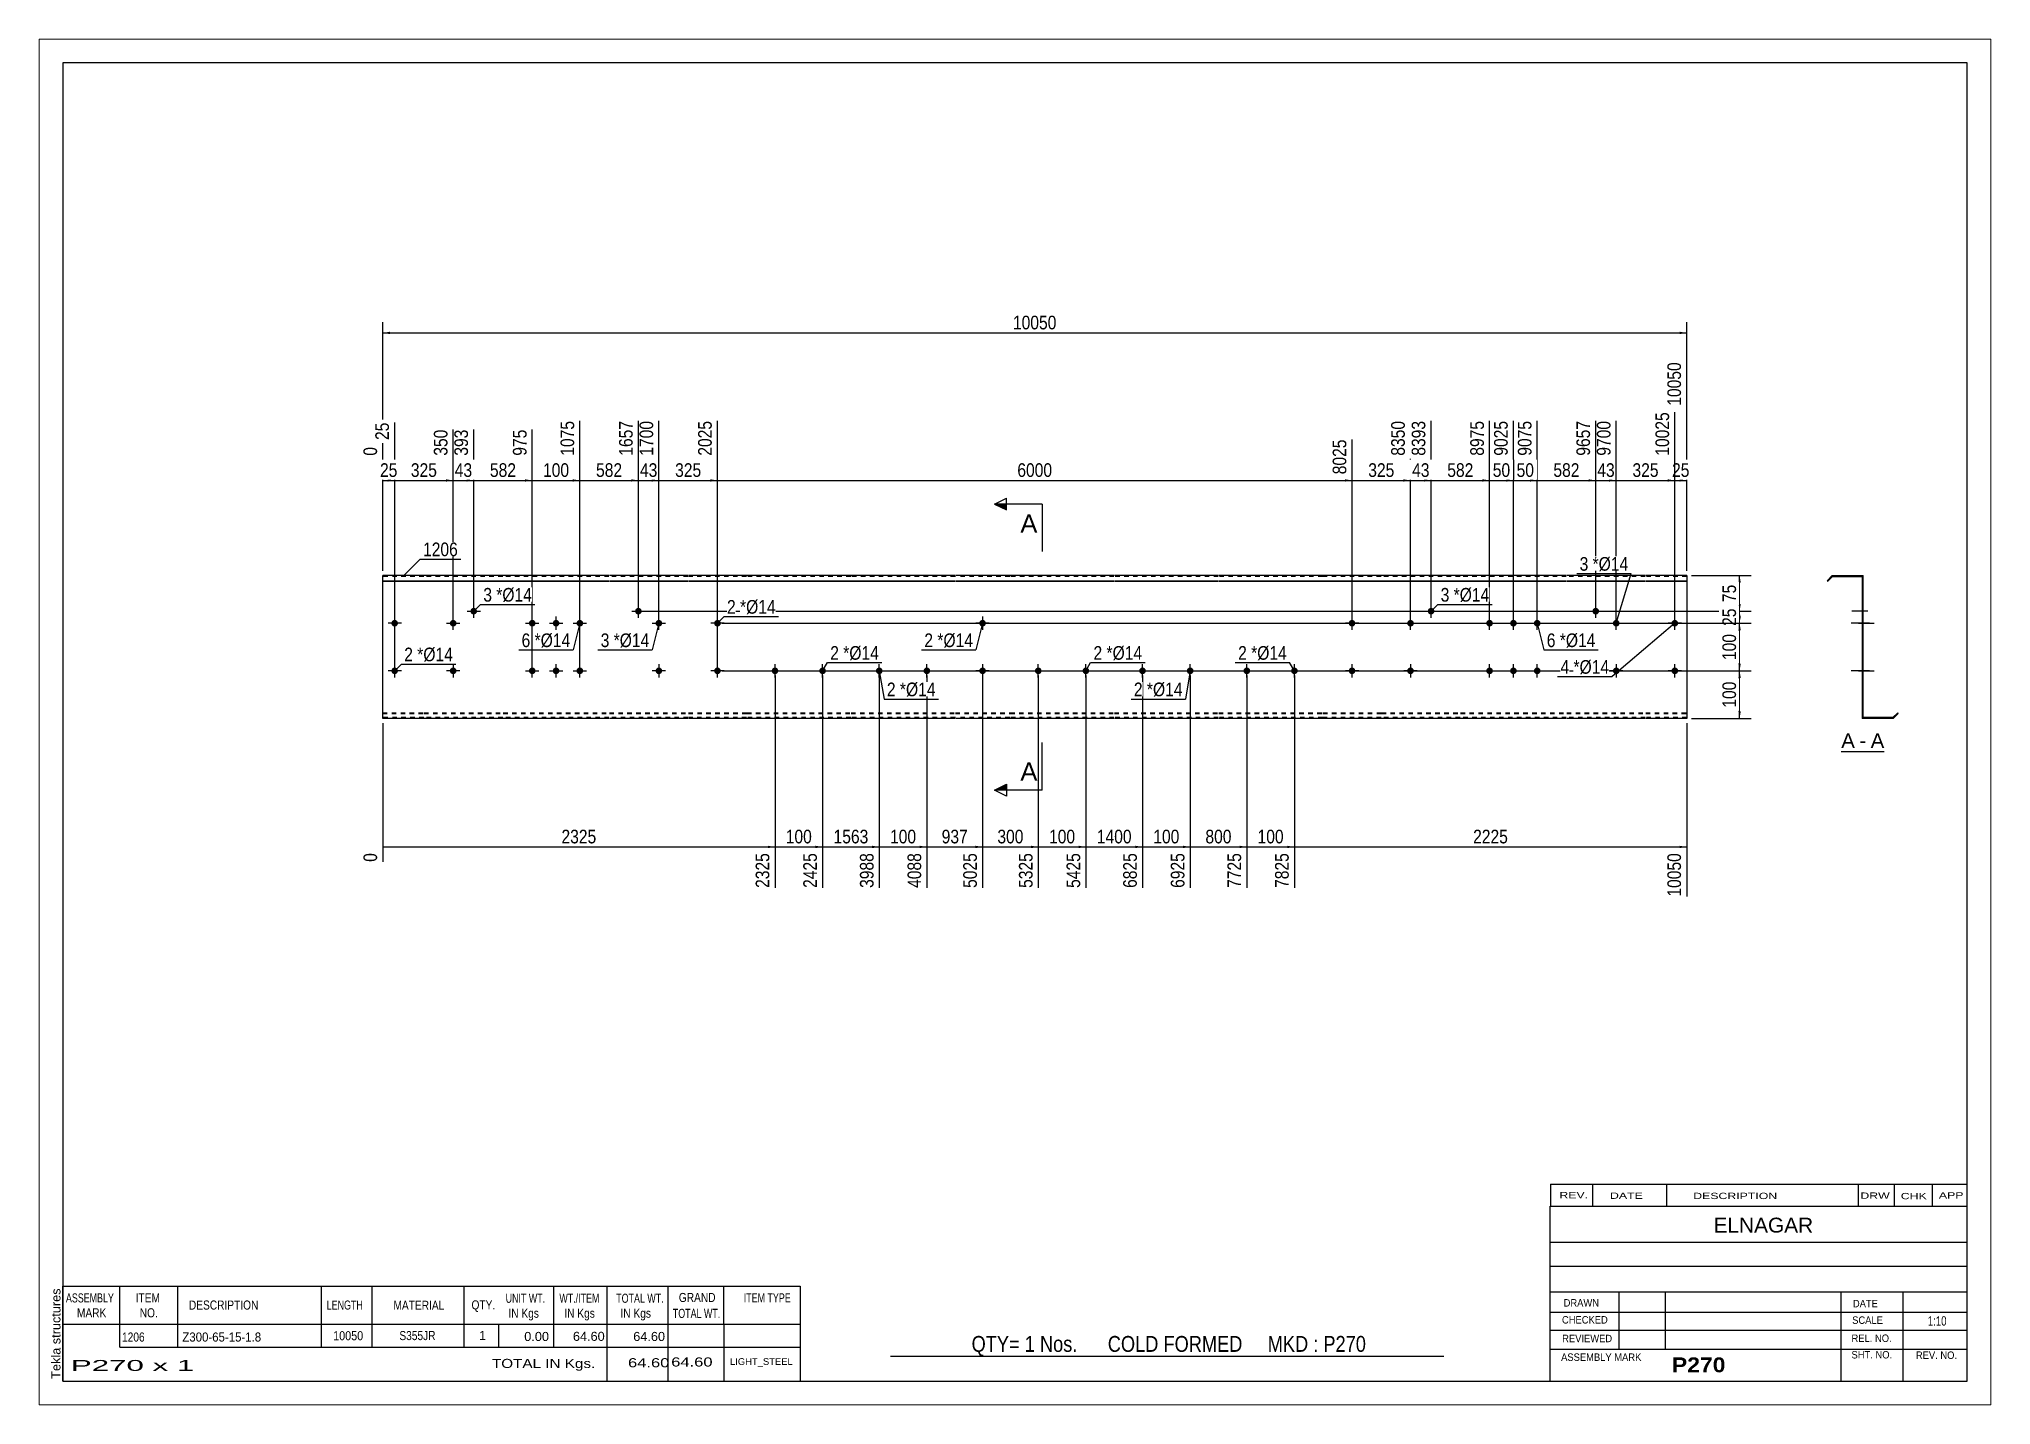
# Paper-space layout 'Layout1' of a CAD drawing. Header units: millimetres. Extents: x 0 to 410, y 0 to 287.
# The model-space entities are those that its viewports show. They can reach past a viewport. Long polylines and large blocks are cut down to what shows.
import ezdxf

# ---------------------------------------------------------------- set-up
doc = ezdxf.new("R2010")
doc.units = ezdxf.units.MM
doc.linetypes.add('DXK_LINE_DOT1', pattern=[1.8814, 0.9407, -0.9407])
doc.layers.add('Viewport layer', color=7, linetype='Continuous', plot=False)
doc.styles.add('Arial', font='ARIAL.TTF', dxfattribs={"height": 0.2})
doc.styles.add('Arial Bold', font='ARIALBD.TTF', dxfattribs={"height": 0.2})
doc.styles.add('Arial Narrow', font='ARIALN.TTF', dxfattribs={"height": 0.2})

# ---------------------------------------------------------------- blocks, each defined once
blk = doc.blocks.new('Unknown-628700281-1200')
at = {"color": 5, "linetype": 'Continuous'}
for p, q in [((332.8, 122.75), (-67.2, 122.75)), ((-67.2, 122.75), (-67.2, -154.25)), ((332.8, -154.25), (332.8, 122.75)), ((-67.2, -154.25), (332.8, -154.25))]:
    blk.add_line(p, q, dxfattribs=at)
at = {"color": 174, "linetype": 'Continuous', "style": 'Arial'}
blk.add_text('Tekla structures', height=1.9102, rotation=90, dxfattribs=at).set_placement((-67.7, -153.75))
blk = doc.blocks.new('Unknown-628700281-12 - 2012')
at = {"color": 7, "linetype": 'Continuous'}
blk.add_line((306.36, -21.95), (315.39, -21.95), dxfattribs=at)
at = {"color": 0, "linetype": 'Continuous'}
blk.add_wipeout([(309.2, -21.2), (309.2, -18), (306.36, -18), (306.36, -21.2)], dxfattribs=at)
blk.add_wipeout([(311.58, -21.2), (311.58, -18), (310.16, -18), (310.16, -21.2)], dxfattribs=at)
at = {"color": 96, "linetype": 'Continuous', "style": 'Arial'}
blk.add_text('A', height=3.06, dxfattribs=at).set_placement((306.36, -21.2))
at = {"color": 0, "linetype": 'Continuous'}
blk.add_wipeout([(315.39, -21.2), (315.39, -18), (312.54, -18), (312.54, -21.2)], dxfattribs=at)
at = {"color": 96, "linetype": 'Continuous', "style": 'Arial'}
for s, p in [('-', (310.16, -21.2)), ('A', (312.54, -21.2))]:
    blk.add_text(s, height=3.06, dxfattribs=at).set_placement(p)
blk = doc.blocks.new('Part-628700281-1239 - 1220')
at = {"color": 2, "linetype": 'Continuous'}
for p, q in [((0, -15), (0, 15)), ((8.6, 15), (0, 15)), ((0, 13.94), (8.6, 13.94)), ((0, 13.81), (8.6, 13.81)), ((25.2, 15), (8.7, 15)), ((8.7, 13.94), (25.2, 13.94)), ((8.7, 13.81), (25.2, 13.81)), ((47.5, 15), (25.3, 15)), ((25.3, 13.94), (47.5, 13.94)), ((25.3, 13.81), (47.5, 13.81)), ((64.1, 15), (47.6, 15)), ((47.6, 13.94), (64.1, 13.94)), ((47.6, 13.81), (64.1, 13.81)), ((76.39, 15), (64.2, 15)), ((64.2, 13.94), (76.39, 13.94)), ((64.2, 13.81), (76.39, 13.81)), ((98.29, 15), (76.49, 15)), ((76.49, 13.94), (98.29, 13.94)), ((76.49, 13.81), (98.29, 13.81)), ((120.19, 15), (98.39, 15)), ((98.39, 13.94), (120.19, 13.94)), ((98.39, 13.81), (120.19, 13.81)), ((131.69, 15), (120.29, 15)), ((120.29, 13.94), (131.69, 13.94)), ((120.29, 13.81), (131.69, 13.81)), ((153.59, 15), (131.79, 15)), ((131.79, 13.94), (153.59, 13.94)), ((131.79, 13.81), (153.59, 13.81)), ((175.49, 15), (153.69, 15)), ((153.69, 13.94), (175.49, 13.94)), ((153.69, 13.81), (175.49, 13.81)), ((197.39, 15), (175.59, 15)), ((175.59, 13.94), (197.39, 13.94)), ((175.59, 13.81), (197.39, 13.81)), ((209.69, 15), (197.49, 15)), ((197.49, 13.94), (209.69, 13.94)), ((197.49, 13.81), (209.69, 13.81)), ((226.29, 15), (209.79, 15)), ((209.79, 13.94), (226.29, 13.94)), ((209.79, 13.81), (226.29, 13.81)), ((248.59, 15), (226.39, 15)), ((226.39, 13.94), (248.59, 13.94)), ((226.39, 13.81), (248.59, 13.81)), ((265.19, 15), (248.69, 15)), ((248.69, 13.94), (265.19, 13.94)), ((248.69, 13.81), (265.19, 13.81)), ((273.89, 15), (265.29, 15)), ((265.29, 13.94), (273.89, 13.94)), ((265.29, 13.81), (273.89, 13.81)), ((273.89, 15), (273.89, -15)), ((8.6, -15), (0, -15)), ((25.2, -15), (8.7, -15)), ((47.5, -15), (25.3, -15)), ((64.1, -15), (47.6, -15)), ((76.39, -15), (64.2, -15)), ((98.29, -15), (76.49, -15)), ((120.19, -15), (98.39, -15)), ((131.69, -15), (120.29, -15)), ((153.59, -15), (131.79, -15)), ((175.49, -15), (153.69, -15)), ((197.39, -15), (175.59, -15)), ((209.69, -15), (197.49, -15)), ((226.29, -15), (209.79, -15)), ((248.59, -15), (226.39, -15)), ((265.19, -15), (248.69, -15)), ((273.89, -15), (265.29, -15))]:
    blk.add_line(p, q, dxfattribs=at)
at = {"color": 7, "linetype": 'DXK_LINE_DOT1'}
for p, q in [((8.6, 14.82), (0, 14.82)), ((25.2, 14.82), (8.7, 14.82)), ((47.5, 14.82), (25.3, 14.82)), ((64.1, 14.82), (47.6, 14.82)), ((76.39, 14.82), (64.2, 14.82)), ((98.29, 14.82), (76.49, 14.82)), ((120.19, 14.82), (98.39, 14.82)), ((131.69, 14.82), (120.29, 14.82)), ((153.59, 14.82), (131.79, 14.82)), ((175.49, 14.82), (153.69, 14.82)), ((197.39, 14.82), (175.59, 14.82)), ((209.69, 14.82), (197.49, 14.82)), ((226.29, 14.82), (209.79, 14.82)), ((248.59, 14.82), (226.39, 14.82)), ((265.19, 14.82), (248.69, 14.82)), ((273.89, 14.82), (265.29, 14.82)), ((0, -13.81), (8.6, -13.81)), ((0, -13.94), (8.6, -13.94)), ((8.6, -14.82), (0, -14.82)), ((8.7, -13.81), (25.2, -13.81)), ((8.7, -13.94), (25.2, -13.94)), ((25.2, -14.82), (8.7, -14.82)), ((25.3, -13.81), (47.5, -13.81)), ((25.3, -13.94), (47.5, -13.94)), ((47.5, -14.82), (25.3, -14.82)), ((47.6, -13.81), (64.1, -13.81)), ((47.6, -13.94), (64.1, -13.94)), ((64.1, -14.82), (47.6, -14.82)), ((64.2, -13.81), (76.39, -13.81)), ((64.2, -13.94), (76.39, -13.94)), ((76.39, -14.82), (64.2, -14.82)), ((76.49, -13.81), (98.29, -13.81)), ((76.49, -13.94), (98.29, -13.94)), ((98.29, -14.82), (76.49, -14.82)), ((98.39, -13.81), (120.19, -13.81)), ((98.39, -13.94), (120.19, -13.94)), ((120.19, -14.82), (98.39, -14.82)), ((120.29, -13.81), (131.69, -13.81)), ((120.29, -13.94), (131.69, -13.94)), ((131.69, -14.82), (120.29, -14.82)), ((131.79, -13.81), (153.59, -13.81)), ((131.79, -13.94), (153.59, -13.94)), ((153.59, -14.82), (131.79, -14.82)), ((153.69, -13.81), (175.49, -13.81)), ((153.69, -13.94), (175.49, -13.94)), ((175.49, -14.82), (153.69, -14.82)), ((175.59, -13.81), (197.39, -13.81)), ((175.59, -13.94), (197.39, -13.94)), ((197.39, -14.82), (175.59, -14.82)), ((197.49, -13.81), (209.69, -13.81)), ((197.49, -13.94), (209.69, -13.94)), ((209.69, -14.82), (197.49, -14.82)), ((209.79, -13.81), (226.29, -13.81)), ((209.79, -13.94), (226.29, -13.94)), ((226.29, -14.82), (209.79, -14.82)), ((226.39, -13.81), (248.59, -13.81)), ((226.39, -13.94), (248.59, -13.94)), ((248.59, -14.82), (226.39, -14.82)), ((248.69, -13.81), (265.19, -13.81)), ((248.69, -13.94), (265.19, -13.94)), ((265.19, -14.82), (248.69, -14.82)), ((265.29, -13.81), (273.89, -13.81)), ((265.29, -13.94), (273.89, -13.94)), ((273.89, -14.82), (265.29, -14.82))]:
    blk.add_line(p, q, dxfattribs=at)
blk = doc.blocks.new('Bolt-628700281-1305 - 1220')
at = {"linetype": 'Continuous'}
for points in [[(231.79, 5, -1), (233.19, 5, -1)], [(236.79, 5, -1), (238.19, 5, -1)], [(241.79, 5, -1), (243.19, 5, -1)], [(231.79, -5, -1), (233.19, -5, -1)], [(236.79, -5, -1), (238.19, -5, -1)], [(241.79, -5, -1), (243.19, -5, -1)]]:
    blk.add_hatch(color=3, dxfattribs=at).paths.add_polyline_path(points)
at = {"color": 3, "linetype": 'Continuous'}
for p, q in [((231.09, 5), (233.89, 5)), ((232.49, 3.6), (232.49, 6.4)), ((236.09, 5), (238.89, 5)), ((237.49, 3.6), (237.49, 6.4)), ((241.09, 5), (243.89, 5)), ((242.49, 3.6), (242.49, 6.4)), ((232.49, -6.4), (232.49, -3.6)), ((237.49, -6.4), (237.49, -3.6)), ((242.49, -6.4), (242.49, -3.6)), ((231.09, -5), (233.89, -5)), ((236.09, -5), (238.89, -5)), ((241.09, -5), (243.89, -5))]:
    blk.add_line(p, q, dxfattribs=at)
blk = doc.blocks.new('Bolt-628700281-1267 - 1220')
at = {"linetype": 'Continuous'}
blk.add_hatch(color=3, dxfattribs=at).paths.add_polyline_path([(219.49, 7.53, -1), (220.89, 7.53, -1)])
at = {"color": 3, "linetype": 'Continuous'}
for p, q in [((220.19, 6.13), (220.19, 8.93)), ((218.79, 7.53), (221.59, 7.53))]:
    blk.add_line(p, q, dxfattribs=at)
blk = doc.blocks.new('Bolt-628700281-1272 - 1220')
at = {"linetype": 'Continuous'}
blk.add_hatch(color=3, dxfattribs=at).paths.add_polyline_path([(254.08, 7.53, -1), (255.48, 7.53, -1)])
at = {"color": 3, "linetype": 'Continuous'}
for p, q in [((254.78, 6.13), (254.78, 8.93)), ((253.38, 7.53), (256.18, 7.53))]:
    blk.add_line(p, q, dxfattribs=at)
blk = doc.blocks.new('Bolt-628700281-1277 - 1220')
at = {"linetype": 'Continuous'}
blk.add_hatch(color=3, dxfattribs=at).paths.add_polyline_path([(216.58, -5, -1), (215.18, -5, -1)])
at = {"color": 3, "linetype": 'Continuous'}
for p, q in [((215.88, -3.6), (215.88, -6.4)), ((217.28, -5), (214.48, -5))]:
    blk.add_line(p, q, dxfattribs=at)
blk = doc.blocks.new('Bolt-628700281-1398 - 1220')
at = {"linetype": 'Continuous'}
for points in [[(30.7, 5, -1), (32.1, 5, -1)], [(35.7, 5, -1), (37.1, 5, -1)], [(40.7, 5, -1), (42.1, 5, -1)], [(30.7, -5, -1), (32.1, -5, -1)], [(35.7, -5, -1), (37.1, -5, -1)], [(40.7, -5, -1), (42.1, -5, -1)]]:
    blk.add_hatch(color=3, dxfattribs=at).paths.add_polyline_path(points)
at = {"color": 3, "linetype": 'Continuous'}
for p, q in [((30, 5), (32.8, 5)), ((31.4, 3.6), (31.4, 6.4)), ((35, 5), (37.8, 5)), ((36.4, 3.6), (36.4, 6.4)), ((40, 5), (42.8, 5)), ((41.4, 3.6), (41.4, 6.4)), ((31.4, -6.4), (31.4, -3.6)), ((36.4, -6.4), (36.4, -3.6)), ((41.4, -6.4), (41.4, -3.6)), ((30, -5), (32.8, -5)), ((35, -5), (37.8, -5)), ((40, -5), (42.8, -5))]:
    blk.add_line(p, q, dxfattribs=at)
blk = doc.blocks.new('Bolt-628700281-2058 - 1220')
at = {"linetype": 'Continuous'}
for points in [[(181.49, -4.3, -1), (181.49, -5.7, -1)], [(191.49, -4.3, -1), (191.49, -5.7, -1)]]:
    blk.add_hatch(color=3, dxfattribs=at).paths.add_polyline_path(points)
at = {"color": 3, "linetype": 'Continuous'}
for p, q in [((181.49, -6.4), (181.49, -3.6)), ((191.49, -6.4), (191.49, -3.6)), ((180.09, -5), (182.89, -5)), ((190.09, -5), (192.89, -5))]:
    blk.add_line(p, q, dxfattribs=at)
blk = doc.blocks.new('Bolt-628700281-1310 - 1220')
at = {"linetype": 'Continuous'}
blk.add_hatch(color=3, dxfattribs=at).paths.add_polyline_path([(18.4, 7.53, -1), (19.8, 7.53, -1)])
at = {"color": 3, "linetype": 'Continuous'}
for p, q in [((19.1, 6.13), (19.1, 8.93)), ((17.7, 7.53), (20.5, 7.53))]:
    blk.add_line(p, q, dxfattribs=at)
blk = doc.blocks.new('Bolt-628700281-1315 - 1220')
at = {"linetype": 'Continuous'}
blk.add_hatch(color=3, dxfattribs=at).paths.add_polyline_path([(52.99, 7.53, -1), (54.39, 7.53, -1)])
at = {"color": 3, "linetype": 'Continuous'}
for p, q in [((53.69, 6.13), (53.69, 8.93)), ((52.29, 7.53), (55.09, 7.53))]:
    blk.add_line(p, q, dxfattribs=at)
blk = doc.blocks.new('Bolt-628700281-1320 - 1220')
at = {"linetype": 'Continuous'}
blk.add_hatch(color=3, dxfattribs=at).paths.add_polyline_path([(15.49, -5, -1), (14.09, -5, -1)])
at = {"color": 3, "linetype": 'Continuous'}
for p, q in [((14.79, -3.6), (14.79, -6.4)), ((16.19, -5), (13.39, -5))]:
    blk.add_line(p, q, dxfattribs=at)
blk = doc.blocks.new('Bolt-628700281-1325 - 1220')
at = {"linetype": 'Continuous'}
for points in [[(1.8, -5, -1), (3.2, -5, -1)], [(69.6, -5, -1), (71, -5, -1)]]:
    blk.add_hatch(color=3, dxfattribs=at).paths.add_polyline_path(points)
at = {"color": 3, "linetype": 'Continuous'}
for p, q in [((2.5, -6.4), (2.5, -3.6)), ((70.3, -6.4), (70.3, -3.6)), ((3.9, -5), (1.1, -5)), ((71.7, -5), (68.9, -5))]:
    blk.add_line(p, q, dxfattribs=at)
blk = doc.blocks.new('Bolt-628700281-1413 - 1220')
at = {"linetype": 'Continuous'}
blk.add_hatch(color=3, dxfattribs=at).paths.add_polyline_path([(259.79, -5, -1), (258.39, -5, -1)])
at = {"color": 3, "linetype": 'Continuous'}
for p, q in [((259.09, -3.6), (259.09, -6.4)), ((260.49, -5), (257.69, -5))]:
    blk.add_line(p, q, dxfattribs=at)
blk = doc.blocks.new('Bolt-628700281-1353 - 1220')
at = {"linetype": 'Continuous'}
for points in [[(126.69, 5, -1), (125.29, 5, -1)], [(126.69, -5, -1), (125.29, -5, -1)]]:
    blk.add_hatch(color=3, dxfattribs=at).paths.add_polyline_path(points)
at = {"color": 3, "linetype": 'Continuous'}
for p, q in [((127.39, 5), (124.59, 5)), ((125.99, 6.4), (125.99, 3.6)), ((125.99, -3.6), (125.99, -6.4)), ((127.39, -5), (124.59, -5))]:
    blk.add_line(p, q, dxfattribs=at)
blk = doc.blocks.new('Bolt-628700281-1358 - 1220')
at = {"linetype": 'Continuous'}
blk.add_hatch(color=3, dxfattribs=at).paths.add_polyline_path([(14.09, 5, -1), (15.49, 5, -1)])
at = {"color": 3, "linetype": 'Continuous'}
for p, q in [((13.39, 5), (16.19, 5)), ((14.79, 3.6), (14.79, 6.4))]:
    blk.add_line(p, q, dxfattribs=at)
blk = doc.blocks.new('Bolt-628700281-1363 - 1220')
at = {"linetype": 'Continuous'}
blk.add_hatch(color=3, dxfattribs=at).paths.add_polyline_path([(215.18, 5, -1), (216.58, 5, -1)])
at = {"color": 3, "linetype": 'Continuous'}
for p, q in [((214.48, 5), (217.28, 5)), ((215.88, 3.6), (215.88, 6.4))]:
    blk.add_line(p, q, dxfattribs=at)
blk = doc.blocks.new('Bolt-628700281-1368 - 1220')
at = {"linetype": 'Continuous'}
for points in [[(82.39, -4.3, -1), (82.39, -5.7, -1)], [(92.39, -4.3, -1), (92.39, -5.7, -1)]]:
    blk.add_hatch(color=3, dxfattribs=at).paths.add_polyline_path(points)
at = {"color": 3, "linetype": 'Continuous'}
for p, q in [((82.39, -6.4), (82.39, -3.6)), ((92.39, -6.4), (92.39, -3.6)), ((80.99, -5), (83.79, -5)), ((90.99, -5), (93.79, -5))]:
    blk.add_line(p, q, dxfattribs=at)
blk = doc.blocks.new('Bolt-628700281-1373 - 1220')
at = {"linetype": 'Continuous'}
for points in [[(104.29, -4.3, -1), (104.29, -5.7, -1)], [(114.29, -4.3, -1), (114.29, -5.7, -1)]]:
    blk.add_hatch(color=3, dxfattribs=at).paths.add_polyline_path(points)
at = {"color": 3, "linetype": 'Continuous'}
for p, q in [((104.29, -6.4), (104.29, -3.6)), ((114.29, -6.4), (114.29, -3.6)), ((102.89, -5), (105.69, -5)), ((112.89, -5), (115.69, -5))]:
    blk.add_line(p, q, dxfattribs=at)
blk = doc.blocks.new('Bolt-628700281-1378 - 1220')
at = {"linetype": 'Continuous'}
for points in [[(159.59, -4.3, -1), (159.59, -5.7, -1)], [(169.59, -4.3, -1), (169.59, -5.7, -1)]]:
    blk.add_hatch(color=3, dxfattribs=at).paths.add_polyline_path(points)
at = {"color": 3, "linetype": 'Continuous'}
for p, q in [((159.59, -6.4), (159.59, -3.6)), ((169.59, -6.4), (169.59, -3.6)), ((158.19, -5), (160.99, -5)), ((168.19, -5), (170.99, -5))]:
    blk.add_line(p, q, dxfattribs=at)
blk = doc.blocks.new('Bolt-628700281-1383 - 1220')
at = {"linetype": 'Continuous'}
for points in [[(137.69, -4.3, -1), (137.69, -5.7, -1)], [(147.69, -4.3, -1), (147.69, -5.7, -1)]]:
    blk.add_hatch(color=3, dxfattribs=at).paths.add_polyline_path(points)
at = {"color": 3, "linetype": 'Continuous'}
for p, q in [((137.69, -6.4), (137.69, -3.6)), ((147.69, -6.4), (147.69, -3.6)), ((136.29, -5), (139.09, -5)), ((146.29, -5), (149.09, -5))]:
    blk.add_line(p, q, dxfattribs=at)
blk = doc.blocks.new('Bolt-628700281-1388 - 1220')
at = {"linetype": 'Continuous'}
blk.add_hatch(color=3, dxfattribs=at).paths.add_polyline_path([(57.3, 5, -1), (58.7, 5, -1)])
at = {"color": 3, "linetype": 'Continuous'}
for p, q in [((56.6, 5), (59.4, 5)), ((58, 3.6), (58, 6.4))]:
    blk.add_line(p, q, dxfattribs=at)
blk = doc.blocks.new('Bolt-628700281-1393 - 1220')
at = {"linetype": 'Continuous'}
blk.add_hatch(color=3, dxfattribs=at).paths.add_polyline_path([(58.7, -5, -1), (57.3, -5, -1)])
at = {"color": 3, "linetype": 'Continuous'}
for p, q in [((58, -3.6), (58, -6.4)), ((59.4, -5), (56.6, -5))]:
    blk.add_line(p, q, dxfattribs=at)
blk = doc.blocks.new('Bolt-628700281-1403 - 1220')
at = {"linetype": 'Continuous'}
for points in [[(1.8, 5, -1), (3.2, 5, -1)], [(69.6, 5, -1), (71, 5, -1)]]:
    blk.add_hatch(color=3, dxfattribs=at).paths.add_polyline_path(points)
at = {"color": 3, "linetype": 'Continuous'}
for p, q in [((3.9, 5), (1.1, 5)), ((2.5, 3.6), (2.5, 6.4)), ((71.7, 5), (68.9, 5)), ((70.3, 3.6), (70.3, 6.4))]:
    blk.add_line(p, q, dxfattribs=at)
blk = doc.blocks.new('Bolt-628700281-1408 - 1220')
at = {"linetype": 'Continuous'}
blk.add_hatch(color=3, dxfattribs=at).paths.add_polyline_path([(258.39, 5, -1), (259.79, 5, -1)])
at = {"color": 3, "linetype": 'Continuous'}
for p, q in [((257.69, 5), (260.49, 5)), ((259.09, 3.6), (259.09, 6.4))]:
    blk.add_line(p, q, dxfattribs=at)
blk = doc.blocks.new('Bolt-628700281-1418 - 1220')
at = {"linetype": 'Continuous'}
for points in [[(202.89, 5, -1), (204.29, 5, -1)], [(270.69, 5, -1), (272.09, 5, -1)]]:
    blk.add_hatch(color=3, dxfattribs=at).paths.add_polyline_path(points)
at = {"color": 3, "linetype": 'Continuous'}
for p, q in [((204.99, 5), (202.19, 5)), ((203.59, 3.6), (203.59, 6.4)), ((272.79, 5), (269.99, 5)), ((271.39, 3.6), (271.39, 6.4))]:
    blk.add_line(p, q, dxfattribs=at)
blk = doc.blocks.new('Bolt-628700281-1423 - 1220')
at = {"linetype": 'Continuous'}
for points in [[(202.89, -5, -1), (204.29, -5, -1)], [(270.69, -5, -1), (272.09, -5, -1)]]:
    blk.add_hatch(color=3, dxfattribs=at).paths.add_polyline_path(points)
at = {"color": 3, "linetype": 'Continuous'}
for p, q in [((203.59, -6.4), (203.59, -3.6)), ((271.39, -6.4), (271.39, -3.6)), ((204.99, -5), (202.19, -5)), ((272.79, -5), (269.99, -5))]:
    blk.add_line(p, q, dxfattribs=at)
blk = doc.blocks.new('Bolt-628700281-2017 - 2012')
at = {"linetype": 'Continuous'}
blk.add_hatch(color=3, dxfattribs=at).paths.add_polyline_path([(310.78, -4.3), (310.78, -5.7), (310.96, -5.7), (310.96, -4.3)])
blk.add_hatch(color=3, dxfattribs=at).paths.add_polyline_path([(310.78, -4.3), (310.78, -5.7), (310.96, -5.7), (310.96, -4.3)])
at = {"color": 3, "linetype": 'Continuous'}
for p, q in [((309.98, -5), (313.28, -5)), ((309.98, -5), (313.28, -5)), ((310.78, -4.3), (310.96, -4.3)), ((310.78, -4.3), (310.96, -4.3)), ((310.78, -5.7), (310.96, -5.7)), ((310.78, -5.7), (310.96, -5.7))]:
    blk.add_line(p, q, dxfattribs=at)
blk = doc.blocks.new('Bolt-628700281-2018 - 2012')
at = {"linetype": 'Continuous'}
blk.add_hatch(color=3, dxfattribs=at).paths.add_polyline_path([(310.78, 5.7), (310.78, 4.3), (310.96, 4.3), (310.96, 5.7)])
blk.add_hatch(color=3, dxfattribs=at).paths.add_polyline_path([(310.78, 5.7), (310.78, 4.3), (310.96, 4.3), (310.96, 5.7)])
at = {"color": 3, "linetype": 'Continuous'}
for p, q in [((309.98, 5), (313.28, 5)), ((309.98, 5), (313.28, 5)), ((310.78, 5.7), (310.96, 5.7)), ((310.78, 5.7), (310.96, 5.7)), ((310.78, 4.3), (310.96, 4.3)), ((310.78, 4.3), (310.96, 4.3))]:
    blk.add_line(p, q, dxfattribs=at)
blk = doc.blocks.new('Bolt-628700281-2019 - 2012')
at = {"linetype": 'Continuous'}
blk.add_hatch(color=3, dxfattribs=at).paths.add_polyline_path([(310.96, -5.7), (310.96, -4.3), (310.78, -4.3), (310.78, -5.7)])
at = {"color": 3, "linetype": 'Continuous'}
for p, q in [((310.96, -4.3), (310.78, -4.3)), ((311.76, -5), (310.78, -5)), ((310.96, -5.7), (310.78, -5.7))]:
    blk.add_line(p, q, dxfattribs=at)
blk = doc.blocks.new('Bolt-628700281-2020 - 2012')
at = {"linetype": 'Continuous'}
blk.add_hatch(color=3, dxfattribs=at).paths.add_polyline_path([(310.78, 5.7), (310.78, 4.3), (310.96, 4.3), (310.96, 5.7)])
at = {"color": 3, "linetype": 'Continuous'}
for p, q in [((311.91, 5), (308.61, 5)), ((310.96, 5.7), (310.78, 5.7)), ((310.96, 4.3), (310.78, 4.3))]:
    blk.add_line(p, q, dxfattribs=at)
blk = doc.blocks.new('Bolt-628700281-2021 - 2012')
at = {"linetype": 'Continuous'}
blk.add_hatch(color=3, dxfattribs=at).paths.add_polyline_path([(310.78, 5.7), (310.78, 4.3), (310.96, 4.3), (310.96, 5.7)])
blk.add_hatch(color=3, dxfattribs=at).paths.add_polyline_path([(310.78, 5.7), (310.78, 4.3), (310.96, 4.3), (310.96, 5.7)])
at = {"color": 3, "linetype": 'Continuous'}
for p, q in [((309.98, 5), (313.28, 5)), ((309.98, 5), (313.28, 5)), ((310.78, 5.7), (310.96, 5.7)), ((310.78, 5.7), (310.96, 5.7)), ((310.78, 4.3), (310.96, 4.3)), ((310.78, 4.3), (310.96, 4.3))]:
    blk.add_line(p, q, dxfattribs=at)
blk = doc.blocks.new('Bolt-628700281-2022 - 2012')
at = {"linetype": 'Continuous'}
for points in [[(310.78, 5.7), (310.78, 4.3), (310.96, 4.3), (310.96, 5.7)], [(310.78, 5.7), (310.78, 4.3), (310.96, 4.3), (310.96, 5.7)], [(310.78, 5.7), (310.78, 4.3), (310.96, 4.3), (310.96, 5.7)], [(310.78, -4.3), (310.78, -5.7), (310.96, -5.7), (310.96, -4.3)], [(310.78, -4.3), (310.78, -5.7), (310.96, -5.7), (310.96, -4.3)], [(310.78, -4.3), (310.78, -5.7), (310.96, -5.7), (310.96, -4.3)]]:
    blk.add_hatch(color=3, dxfattribs=at).paths.add_polyline_path(points)
at = {"color": 3, "linetype": 'Continuous'}
for p, q in [((312.26, 5), (308.46, 5)), ((312.26, 5), (308.46, 5)), ((312.26, 5), (308.46, 5)), ((310.96, 5.7), (310.78, 5.7)), ((310.96, 5.7), (310.78, 5.7)), ((310.96, 5.7), (310.78, 5.7)), ((310.96, 4.3), (310.78, 4.3)), ((310.96, 4.3), (310.78, 4.3)), ((310.96, 4.3), (310.78, 4.3)), ((312.26, -5), (308.46, -5)), ((312.26, -5), (308.46, -5)), ((312.26, -5), (308.46, -5)), ((310.96, -4.3), (310.78, -4.3)), ((310.96, -4.3), (310.78, -4.3)), ((310.96, -4.3), (310.78, -4.3)), ((310.96, -5.7), (310.78, -5.7)), ((310.96, -5.7), (310.78, -5.7)), ((310.96, -5.7), (310.78, -5.7))]:
    blk.add_line(p, q, dxfattribs=at)
blk = doc.blocks.new('Bolt-628700281-2023 - 2012')
at = {"linetype": 'Continuous'}
blk.add_hatch(color=3, dxfattribs=at).paths.add_polyline_path([(310.96, -5.7), (310.96, -4.3), (310.78, -4.3), (310.78, -5.7)])
at = {"color": 3, "linetype": 'Continuous'}
for p, q in [((310.96, -4.3), (310.78, -4.3)), ((311.76, -5), (310.78, -5)), ((310.96, -5.7), (310.78, -5.7))]:
    blk.add_line(p, q, dxfattribs=at)
blk = doc.blocks.new('Bolt-628700281-2024 - 2012')
at = {"linetype": 'Continuous'}
blk.add_hatch(color=3, dxfattribs=at).paths.add_polyline_path([(310.78, 5.7), (310.78, 4.3), (310.96, 4.3), (310.96, 5.7)])
at = {"color": 3, "linetype": 'Continuous'}
for p, q in [((311.91, 5), (308.61, 5)), ((310.96, 5.7), (310.78, 5.7)), ((310.96, 4.3), (310.78, 4.3))]:
    blk.add_line(p, q, dxfattribs=at)
blk = doc.blocks.new('Bolt-628700281-2025 - 2012')
at = {"linetype": 'Continuous'}
blk.add_hatch(color=3, dxfattribs=at).paths.add_polyline_path([(310.96, -5.7), (310.96, -4.3), (310.78, -4.3), (310.78, -5.7)])
blk.add_hatch(color=3, dxfattribs=at).paths.add_polyline_path([(310.96, -5.7), (310.96, -4.3), (310.78, -4.3), (310.78, -5.7)])
at = {"color": 3, "linetype": 'Continuous'}
for p, q in [((310.03, -5), (312.78, -5)), ((310.03, -5), (312.78, -5)), ((310.78, -4.3), (310.96, -4.3)), ((310.78, -4.3), (310.96, -4.3)), ((310.78, -5.7), (310.96, -5.7)), ((310.78, -5.7), (310.96, -5.7))]:
    blk.add_line(p, q, dxfattribs=at)
blk = doc.blocks.new('Bolt-628700281-2026 - 2012')
at = {"linetype": 'Continuous'}
blk.add_hatch(color=3, dxfattribs=at).paths.add_polyline_path([(310.96, -5.7), (310.96, -4.3), (310.78, -4.3), (310.78, -5.7)])
blk.add_hatch(color=3, dxfattribs=at).paths.add_polyline_path([(310.96, -5.7), (310.96, -4.3), (310.78, -4.3), (310.78, -5.7)])
at = {"color": 3, "linetype": 'Continuous'}
for p, q in [((310.03, -5), (312.78, -5)), ((310.03, -5), (312.78, -5)), ((310.78, -4.3), (310.96, -4.3)), ((310.78, -4.3), (310.96, -4.3)), ((310.78, -5.7), (310.96, -5.7)), ((310.78, -5.7), (310.96, -5.7))]:
    blk.add_line(p, q, dxfattribs=at)
blk = doc.blocks.new('Bolt-628700281-2027 - 2012')
at = {"linetype": 'Continuous'}
blk.add_hatch(color=3, dxfattribs=at).paths.add_polyline_path([(310.96, -5.7), (310.96, -4.3), (310.78, -4.3), (310.78, -5.7)])
blk.add_hatch(color=3, dxfattribs=at).paths.add_polyline_path([(310.96, -5.7), (310.96, -4.3), (310.78, -4.3), (310.78, -5.7)])
at = {"color": 3, "linetype": 'Continuous'}
for p, q in [((310.03, -5), (312.78, -5)), ((310.03, -5), (312.78, -5)), ((310.78, -4.3), (310.96, -4.3)), ((310.78, -4.3), (310.96, -4.3)), ((310.78, -5.7), (310.96, -5.7)), ((310.78, -5.7), (310.96, -5.7))]:
    blk.add_line(p, q, dxfattribs=at)
blk = doc.blocks.new('Bolt-628700281-2028 - 2012')
at = {"linetype": 'Continuous'}
blk.add_hatch(color=3, dxfattribs=at).paths.add_polyline_path([(310.96, -5.7), (310.96, -4.3), (310.78, -4.3), (310.78, -5.7)])
blk.add_hatch(color=3, dxfattribs=at).paths.add_polyline_path([(310.96, -5.7), (310.96, -4.3), (310.78, -4.3), (310.78, -5.7)])
at = {"color": 3, "linetype": 'Continuous'}
for p, q in [((310.03, -5), (312.78, -5)), ((310.03, -5), (312.78, -5)), ((310.78, -4.3), (310.96, -4.3)), ((310.78, -4.3), (310.96, -4.3)), ((310.78, -5.7), (310.96, -5.7)), ((310.78, -5.7), (310.96, -5.7))]:
    blk.add_line(p, q, dxfattribs=at)
blk = doc.blocks.new('Bolt-628700281-2029 - 2012')
at = {"linetype": 'Continuous'}
blk.add_hatch(color=3, dxfattribs=at).paths.add_polyline_path([(310.78, 5.7), (310.78, 4.3), (310.96, 4.3), (310.96, 5.7)])
at = {"color": 3, "linetype": 'Continuous'}
for p, q in [((311.91, 5), (308.61, 5)), ((310.96, 5.7), (310.78, 5.7)), ((310.96, 4.3), (310.78, 4.3))]:
    blk.add_line(p, q, dxfattribs=at)
blk = doc.blocks.new('Bolt-628700281-2030 - 2012')
at = {"linetype": 'Continuous'}
blk.add_hatch(color=3, dxfattribs=at).paths.add_polyline_path([(310.78, 5.7), (310.78, 4.3), (310.96, 4.3), (310.96, 5.7)])
at = {"color": 3, "linetype": 'Continuous'}
for p, q in [((311.91, 5), (308.61, 5)), ((310.96, 5.7), (310.78, 5.7)), ((310.96, 4.3), (310.78, 4.3))]:
    blk.add_line(p, q, dxfattribs=at)
blk = doc.blocks.new('Bolt-628700281-2031 - 2012')
at = {"linetype": 'Continuous'}
for points in [[(310.96, 4.3), (310.96, 5.7), (310.78, 5.7), (310.78, 4.3)], [(310.96, -5.7), (310.96, -4.3), (310.78, -4.3), (310.78, -5.7)]]:
    blk.add_hatch(color=3, dxfattribs=at).paths.add_polyline_path(points)
at = {"color": 3, "linetype": 'Continuous'}
for p, q in [((310.96, 5), (308.78, 5)), ((310.96, 5.7), (310.78, 5.7)), ((310.96, 4.3), (310.78, 4.3)), ((310.96, -5), (308.78, -5)), ((310.96, -4.3), (310.78, -4.3)), ((310.96, -5.7), (310.78, -5.7))]:
    blk.add_line(p, q, dxfattribs=at)
blk = doc.blocks.new('Bolt-628700281-2032 - 2012')
at = {"linetype": 'Continuous'}
blk.add_hatch(color=3, dxfattribs=at).paths.add_polyline_path([(310.78, -4.3), (310.78, -5.7), (310.96, -5.7), (310.96, -4.3)])
blk.add_hatch(color=3, dxfattribs=at).paths.add_polyline_path([(310.78, -4.3), (310.78, -5.7), (310.96, -5.7), (310.96, -4.3)])
at = {"color": 3, "linetype": 'Continuous'}
for p, q in [((309.98, -5), (313.28, -5)), ((309.98, -5), (313.28, -5)), ((310.78, -4.3), (310.96, -4.3)), ((310.78, -4.3), (310.96, -4.3)), ((310.78, -5.7), (310.96, -5.7)), ((310.78, -5.7), (310.96, -5.7))]:
    blk.add_line(p, q, dxfattribs=at)
blk = doc.blocks.new('Bolt-628700281-2033 - 2012')
at = {"linetype": 'Continuous'}
blk.add_hatch(color=3, dxfattribs=at).paths.add_polyline_path([(310.96, -5.7), (310.96, -4.3), (310.78, -4.3), (310.78, -5.7)])
at = {"color": 3, "linetype": 'Continuous'}
for p, q in [((310.96, -4.3), (310.78, -4.3)), ((311.76, -5), (310.78, -5)), ((310.96, -5.7), (310.78, -5.7))]:
    blk.add_line(p, q, dxfattribs=at)
blk = doc.blocks.new('Bolt-628700281-2034 - 2012')
at = {"linetype": 'Continuous'}
blk.add_hatch(color=3, dxfattribs=at).paths.add_polyline_path([(310.78, 8.23), (310.78, 6.83), (310.96, 6.83), (310.96, 8.23)])
at = {"color": 3, "linetype": 'Continuous'}
for p, q in [((310.96, 8.23), (310.78, 8.23)), ((311.91, 7.53), (308.61, 7.53)), ((310.96, 6.83), (310.78, 6.83))]:
    blk.add_line(p, q, dxfattribs=at)
blk = doc.blocks.new('Bolt-628700281-2035 - 2012')
at = {"linetype": 'Continuous'}
blk.add_hatch(color=3, dxfattribs=at).paths.add_polyline_path([(310.78, 8.23), (310.78, 6.83), (310.96, 6.83), (310.96, 8.23)])
at = {"color": 3, "linetype": 'Continuous'}
for p, q in [((310.96, 8.23), (310.78, 8.23)), ((311.91, 7.53), (308.61, 7.53)), ((310.96, 6.83), (310.78, 6.83))]:
    blk.add_line(p, q, dxfattribs=at)
blk = doc.blocks.new('Bolt-628700281-2036 - 2012')
at = {"linetype": 'Continuous'}
for points in [[(310.78, 5.7), (310.78, 4.3), (310.96, 4.3), (310.96, 5.7)], [(310.78, 5.7), (310.78, 4.3), (310.96, 4.3), (310.96, 5.7)], [(310.78, 5.7), (310.78, 4.3), (310.96, 4.3), (310.96, 5.7)], [(310.78, -4.3), (310.78, -5.7), (310.96, -5.7), (310.96, -4.3)], [(310.78, -4.3), (310.78, -5.7), (310.96, -5.7), (310.96, -4.3)], [(310.78, -4.3), (310.78, -5.7), (310.96, -5.7), (310.96, -4.3)]]:
    blk.add_hatch(color=3, dxfattribs=at).paths.add_polyline_path(points)
at = {"color": 3, "linetype": 'Continuous'}
for p, q in [((312.26, 5), (308.46, 5)), ((312.26, 5), (308.46, 5)), ((312.26, 5), (308.46, 5)), ((310.96, 5.7), (310.78, 5.7)), ((310.96, 5.7), (310.78, 5.7)), ((310.96, 5.7), (310.78, 5.7)), ((310.96, 4.3), (310.78, 4.3)), ((310.96, 4.3), (310.78, 4.3)), ((310.96, 4.3), (310.78, 4.3)), ((312.26, -5), (308.46, -5)), ((312.26, -5), (308.46, -5)), ((312.26, -5), (308.46, -5)), ((310.96, -4.3), (310.78, -4.3)), ((310.96, -4.3), (310.78, -4.3)), ((310.96, -4.3), (310.78, -4.3)), ((310.96, -5.7), (310.78, -5.7)), ((310.96, -5.7), (310.78, -5.7)), ((310.96, -5.7), (310.78, -5.7))]:
    blk.add_line(p, q, dxfattribs=at)
blk = doc.blocks.new('Part-628700281-2037 - 2012')
at = {"color": 2, "linetype": 'Continuous'}
for p, q in [((304.46, 15), (303.4, 13.94)), ((303.4, 13.94), (303.53, 13.81)), ((303.53, 13.81), (304.54, 14.82)), ((304.46, 15), (310.96, 15)), ((304.54, 14.82), (310.78, 14.82)), ((310.78, 14.82), (310.78, -15)), ((310.96, -14.82), (310.96, 15)), ((317.28, -15), (310.78, -15)), ((317.21, -14.82), (310.96, -14.82)), ((318.21, -13.81), (317.21, -14.82)), ((317.28, -15), (318.34, -13.94)), ((318.34, -13.94), (318.21, -13.81))]:
    blk.add_line(p, q, dxfattribs=at)
blk = doc.blocks.new('Bolt-628700281-2038 - 2012')
at = {"linetype": 'Continuous'}
blk.add_hatch(color=3, dxfattribs=at).paths.add_polyline_path([(310.78, 8.23), (310.78, 6.83), (310.96, 6.83), (310.96, 8.23)])
at = {"color": 3, "linetype": 'Continuous'}
for p, q in [((310.96, 8.23), (310.78, 8.23)), ((311.91, 7.53), (308.61, 7.53)), ((310.96, 6.83), (310.78, 6.83))]:
    blk.add_line(p, q, dxfattribs=at)
blk = doc.blocks.new('Bolt-628700281-2039 - 2012')
at = {"linetype": 'Continuous'}
blk.add_hatch(color=3, dxfattribs=at).paths.add_polyline_path([(310.78, 8.23), (310.78, 6.83), (310.96, 6.83), (310.96, 8.23)])
at = {"color": 3, "linetype": 'Continuous'}
for p, q in [((310.96, 8.23), (310.78, 8.23)), ((311.91, 7.53), (308.61, 7.53)), ((310.96, 6.83), (310.78, 6.83))]:
    blk.add_line(p, q, dxfattribs=at)
blk = doc.blocks.new('Bolt-628700281-2040 - 2012')
at = {"linetype": 'Continuous'}
blk.add_hatch(color=3, dxfattribs=at).paths.add_polyline_path([(310.96, -5.7), (310.96, -4.3), (310.78, -4.3), (310.78, -5.7)])
at = {"color": 3, "linetype": 'Continuous'}
for p, q in [((310.96, -4.3), (310.78, -4.3)), ((311.76, -5), (310.78, -5)), ((310.96, -5.7), (310.78, -5.7))]:
    blk.add_line(p, q, dxfattribs=at)
blk = doc.blocks.new('Bolt-628700281-3122 - 2012')
at = {"linetype": 'Continuous'}
blk.add_hatch(color=3, dxfattribs=at).paths.add_polyline_path([(310.96, -5.7), (310.96, -4.3), (310.78, -4.3), (310.78, -5.7)])
blk.add_hatch(color=3, dxfattribs=at).paths.add_polyline_path([(310.96, -5.7), (310.96, -4.3), (310.78, -4.3), (310.78, -5.7)])
at = {"color": 3, "linetype": 'Continuous'}
for p, q in [((310.03, -5), (312.78, -5)), ((310.03, -5), (312.78, -5)), ((310.78, -4.3), (310.96, -4.3)), ((310.78, -4.3), (310.96, -4.3)), ((310.78, -5.7), (310.96, -5.7)), ((310.78, -5.7), (310.96, -5.7))]:
    blk.add_line(p, q, dxfattribs=at)
blk = doc.blocks.new('StraightDimension-628700281-1456 - 1220')
at = {"linetype": 'Continuous'}
for points in [[(1.5, 65.75), (0, 66), (1.5, 66.25)], [(272.39, 66.25), (273.89, 66), (272.39, 65.75)]]:
    blk.add_hatch(color=7, dxfattribs=at).paths.add_polyline_path(points)
at = {"color": 7, "linetype": 'Continuous'}
for p, q in [((0, 16), (0, 68.25)), ((0, 66), (273.89, 66)), ((273.89, 16), (273.89, 68.25))]:
    blk.add_line(p, q, dxfattribs=at)
at = {"color": 0}
blk.add_wipeout([(142.11, 66.15), (142.11, 70.35), (131.77, 70.35), (131.77, 66.15)], dxfattribs=at)
at = {"color": 3, "style": 'Arial Narrow'}
blk.add_text('10050', height=2.863, dxfattribs=at).set_placement((132.37, 66.75))
blk = doc.blocks.new('StraightDimension-628700281-2522 - 1220')
at = {"linetype": 'Continuous'}
blk.add_hatch(color=7, dxfattribs=at).paths.add_polyline_path([(230.99, 35.25), (232.49, 35), (230.99, 34.75)])
at = {"color": 7, "linetype": 'Continuous'}
for p, q in [((220.19, 8.53), (220.19, 47.51)), ((232.49, 6), (232.49, 47.51)), ((220.19, 35), (232.49, 35))]:
    blk.add_line(p, q, dxfattribs=at)
at = {"color": 0}
blk.add_wipeout([(229.68, 35.15), (229.68, 39.35), (223, 39.35), (223, 35.15)], dxfattribs=at)
at = {"color": 0, "linetype": 'Continuous'}
blk.add_wipeout([(231.89, 48.11), (227.69, 48.11), (227.69, 39.6), (231.89, 39.6)], dxfattribs=at)
at = {"color": 3, "linetype": 'Continuous', "style": 'Arial Narrow'}
blk.add_text('8975', height=2.863, rotation=90.0002, dxfattribs=at).set_placement((231.29, 40.2))
at = {"color": 3, "style": 'Arial Narrow'}
blk.add_text('582', height=2.863, dxfattribs=at).set_placement((223.6, 35.75))
blk = doc.blocks.new('StraightDimension-628700281-3382 - 1220')
at = {"linetype": 'Continuous'}
for points in [[(284.75, 13.5), (285, 15), (285.25, 13.5)], [(285.25, 9.03), (285, 7.53), (284.75, 9.03)]]:
    blk.add_hatch(color=7, dxfattribs=at).paths.add_polyline_path(points)
at = {"color": 7, "linetype": 'Continuous'}
for p, q in [((274.89, 15), (287.4, 15)), ((285, 7.53), (285, 15)), ((54.69, 7.53), (287.4, 7.53))]:
    blk.add_line(p, q, dxfattribs=at)
at = {"color": 0}
blk.add_wipeout([(284.85, 13.7), (280.65, 13.7), (280.65, 8.84), (284.85, 8.84)], dxfattribs=at)
at = {"color": 3, "style": 'Arial Narrow'}
blk.add_text('75', height=2.863, rotation=90.0002, dxfattribs=at).set_placement((284.25, 9.44))
blk = doc.blocks.new('StraightDimension-628700281-2524 - 1220')
at = {"linetype": 'Continuous'}
blk.add_hatch(color=7, dxfattribs=at).paths.add_polyline_path([(214.38, 35.25), (215.88, 35), (214.38, 34.75)])
at = {"color": 7, "linetype": 'Continuous'}
for p, q in [((215.88, 6), (215.88, 47.51)), ((203.59, 6), (203.59, 43.61)), ((203.59, 35), (215.88, 35))]:
    blk.add_line(p, q, dxfattribs=at)
at = {"color": 0}
blk.add_wipeout([(213.08, 35.15), (213.08, 39.35), (206.4, 39.35), (206.4, 35.15)], dxfattribs=at)
at = {"color": 0, "linetype": 'Continuous'}
blk.add_wipeout([(215.28, 48.11), (211.08, 48.11), (211.08, 39.6), (215.28, 39.6)], dxfattribs=at)
at = {"color": 3, "linetype": 'Continuous', "style": 'Arial Narrow'}
blk.add_text('8350', height=2.863, rotation=90.0002, dxfattribs=at).set_placement((214.68, 40.2))
at = {"color": 3, "style": 'Arial Narrow'}
blk.add_text('325', height=2.863, dxfattribs=at).set_placement((207, 35.75))
blk = doc.blocks.new('StraightDimension-628700281-2525 - 1220')
at = {"linetype": 'Continuous'}
blk.add_hatch(color=7, dxfattribs=at).paths.add_polyline_path([(202.09, 35.25), (203.59, 35), (202.09, 34.75)])
at = {"color": 7, "linetype": 'Continuous'}
for p, q in [((70.3, -4), (70.3, 47.51)), ((203.59, 6), (203.59, 43.61)), ((70.3, 35), (203.59, 35))]:
    blk.add_line(p, q, dxfattribs=at)
at = {"color": 0, "linetype": 'Continuous'}
blk.add_wipeout([(202.99, 44.21), (198.79, 44.21), (198.79, 35.7), (202.99, 35.7)], dxfattribs=at)
at = {"color": 0}
blk.add_wipeout([(141.2, 35.15), (141.2, 39.35), (132.69, 39.35), (132.69, 35.15)], dxfattribs=at)
at = {"color": 3, "linetype": 'Continuous', "style": 'Arial Narrow'}
blk.add_text('8025', height=2.863, rotation=90.0002, dxfattribs=at).set_placement((202.39, 36.3))
at = {"color": 3, "style": 'Arial Narrow'}
blk.add_text('6000', height=2.863, dxfattribs=at).set_placement((133.29, 35.75))
blk = doc.blocks.new('StraightDimension-628700281-2527 - 1220')
at = {"linetype": 'Continuous'}
blk.add_hatch(color=7, dxfattribs=at).paths.add_polyline_path([(56.5, 35.25), (58, 35), (56.5, 34.75)])
at = {"color": 7, "linetype": 'Continuous'}
for p, q in [((53.69, 8.53), (53.69, 47.51)), ((58, 6), (58, 47.51)), ((53.69, 35), (58, 35))]:
    blk.add_line(p, q, dxfattribs=at)
at = {"color": 0}
blk.add_wipeout([(58.28, 35.15), (58.28, 39.35), (53.42, 39.35), (53.42, 35.15)], dxfattribs=at)
at = {"color": 0, "linetype": 'Continuous'}
blk.add_wipeout([(57.4, 48.11), (53.2, 48.11), (53.2, 39.6), (57.4, 39.6)], dxfattribs=at)
at = {"color": 3, "linetype": 'Continuous', "style": 'Arial Narrow'}
blk.add_text('1700', height=2.863, rotation=90.0002, dxfattribs=at).set_placement((56.8, 40.2))
at = {"color": 3, "style": 'Arial Narrow'}
blk.add_text('43', height=2.863, dxfattribs=at).set_placement((54.02, 35.75))
blk = doc.blocks.new('StraightDimension-628700281-2518 - 1220')
at = {"linetype": 'Continuous'}
blk.add_hatch(color=7, dxfattribs=at).paths.add_polyline_path([(257.59, 35.25), (259.09, 35), (257.59, 34.75)])
at = {"color": 7, "linetype": 'Continuous'}
for p, q in [((254.78, 8.53), (254.78, 47.51)), ((259.09, 6), (259.09, 47.51)), ((254.78, 35), (259.09, 35))]:
    blk.add_line(p, q, dxfattribs=at)
at = {"color": 0}
blk.add_wipeout([(259.37, 35.15), (259.37, 39.35), (254.51, 39.35), (254.51, 35.15)], dxfattribs=at)
at = {"color": 0, "linetype": 'Continuous'}
blk.add_wipeout([(258.49, 48.11), (254.29, 48.11), (254.29, 39.6), (258.49, 39.6)], dxfattribs=at)
at = {"color": 3, "linetype": 'Continuous', "style": 'Arial Narrow'}
blk.add_text('9700', height=2.863, rotation=90.0002, dxfattribs=at).set_placement((257.89, 40.2))
at = {"color": 3, "style": 'Arial Narrow'}
blk.add_text('43', height=2.863, dxfattribs=at).set_placement((255.11, 35.75))
blk = doc.blocks.new('StraightDimension-628700281-2523 - 1220')
at = {"linetype": 'Continuous'}
blk.add_hatch(color=7, dxfattribs=at).paths.add_polyline_path([(218.69, 35.25), (220.19, 35), (218.69, 34.75)])
at = {"color": 7, "linetype": 'Continuous'}
for p, q in [((215.88, 6), (215.88, 47.51)), ((220.19, 8.53), (220.19, 47.51)), ((215.88, 35), (220.19, 35))]:
    blk.add_line(p, q, dxfattribs=at)
at = {"color": 0}
blk.add_wipeout([(220.47, 35.15), (220.47, 39.35), (215.61, 39.35), (215.61, 35.15)], dxfattribs=at)
at = {"color": 0, "linetype": 'Continuous'}
blk.add_wipeout([(219.59, 48.11), (215.39, 48.11), (215.39, 39.6), (219.59, 39.6)], dxfattribs=at)
at = {"color": 3, "linetype": 'Continuous', "style": 'Arial Narrow'}
blk.add_text('8393', height=2.863, rotation=90.0002, dxfattribs=at).set_placement((218.99, 40.2))
at = {"color": 3, "style": 'Arial Narrow'}
blk.add_text('43', height=2.863, dxfattribs=at).set_placement((216.21, 35.75))
blk = doc.blocks.new('StraightDimension-628700281-2519 - 1220')
at = {"linetype": 'Continuous'}
blk.add_hatch(color=7, dxfattribs=at).paths.add_polyline_path([(253.28, 35.25), (254.78, 35), (253.28, 34.75)])
at = {"color": 7, "linetype": 'Continuous'}
for p, q in [((242.49, 6), (242.49, 47.51)), ((254.78, 8.53), (254.78, 47.51)), ((242.49, 35), (254.78, 35))]:
    blk.add_line(p, q, dxfattribs=at)
at = {"color": 0}
blk.add_wipeout([(251.98, 35.15), (251.98, 39.35), (245.29, 39.35), (245.29, 35.15)], dxfattribs=at)
at = {"color": 0, "linetype": 'Continuous'}
blk.add_wipeout([(254.18, 48.11), (249.98, 48.11), (249.98, 39.6), (254.18, 39.6)], dxfattribs=at)
at = {"color": 3, "linetype": 'Continuous', "style": 'Arial Narrow'}
blk.add_text('9657', height=2.863, rotation=90.0002, dxfattribs=at).set_placement((253.58, 40.2))
at = {"color": 3, "style": 'Arial Narrow'}
blk.add_text('582', height=2.863, dxfattribs=at).set_placement((245.89, 35.75))
blk = doc.blocks.new('StraightDimension-628700281-2516 - 1220')
at = {"linetype": 'Continuous'}
blk.add_hatch(color=7, dxfattribs=at).paths.add_polyline_path([(272.39, 35.25), (273.89, 35), (272.39, 34.75)])
at = {"color": 7, "linetype": 'Continuous'}
for p, q in [((273.89, 16), (273.89, 59.84)), ((271.39, 6), (271.39, 49.34)), ((271.39, 35), (273.89, 35))]:
    blk.add_line(p, q, dxfattribs=at)
at = {"color": 0, "linetype": 'Continuous'}
blk.add_wipeout([(273.29, 60.44), (269.09, 60.44), (269.09, 50.1), (273.29, 50.1)], dxfattribs=at)
at = {"color": 0}
blk.add_wipeout([(275.07, 35.15), (275.07, 39.35), (270.21, 39.35), (270.21, 35.15)], dxfattribs=at)
at = {"color": 3, "linetype": 'Continuous', "style": 'Arial Narrow'}
blk.add_text('10050', height=2.863, rotation=90.0002, dxfattribs=at).set_placement((272.69, 50.7))
at = {"color": 3, "style": 'Arial Narrow'}
blk.add_text('25', height=2.863, dxfattribs=at).set_placement((270.81, 35.75))
blk = doc.blocks.new('StraightDimension-628700281-2529 - 1220')
at = {"linetype": 'Continuous'}
blk.add_hatch(color=7, dxfattribs=at).paths.add_polyline_path([(39.9, 35.25), (41.4, 35), (39.9, 34.75)])
at = {"color": 7, "linetype": 'Continuous'}
for p, q in [((31.4, -4), (31.4, 45.68)), ((41.4, -4), (41.4, 47.51)), ((31.4, 35), (41.4, 35))]:
    blk.add_line(p, q, dxfattribs=at)
at = {"color": 0}
blk.add_wipeout([(39.74, 35.15), (39.74, 39.35), (33.06, 39.35), (33.06, 35.15)], dxfattribs=at)
at = {"color": 0, "linetype": 'Continuous'}
blk.add_wipeout([(40.8, 48.11), (36.6, 48.11), (36.6, 39.6), (40.8, 39.6)], dxfattribs=at)
at = {"color": 3, "linetype": 'Continuous', "style": 'Arial Narrow'}
blk.add_text('1075', height=2.863, rotation=90.0002, dxfattribs=at).set_placement((40.2, 40.2))
at = {"color": 3, "style": 'Arial Narrow'}
blk.add_text('100', height=2.863, dxfattribs=at).set_placement((33.66, 35.75))
blk = doc.blocks.new('StraightDimension-628700281-2517 - 1220')
at = {"linetype": 'Continuous'}
blk.add_hatch(color=7, dxfattribs=at).paths.add_polyline_path([(269.89, 35.25), (271.39, 35), (269.89, 34.75)])
at = {"color": 7, "linetype": 'Continuous'}
for p, q in [((271.39, 6), (271.39, 49.34)), ((259.09, 6), (259.09, 47.51)), ((259.09, 35), (271.39, 35))]:
    blk.add_line(p, q, dxfattribs=at)
at = {"color": 0}
blk.add_wipeout([(268.58, 35.15), (268.58, 39.35), (261.9, 39.35), (261.9, 35.15)], dxfattribs=at)
at = {"color": 0, "linetype": 'Continuous'}
blk.add_wipeout([(270.79, 49.94), (266.59, 49.94), (266.59, 39.6), (270.79, 39.6)], dxfattribs=at)
at = {"color": 3, "linetype": 'Continuous', "style": 'Arial Narrow'}
blk.add_text('10025', height=2.863, rotation=90.0002, dxfattribs=at).set_placement((270.19, 40.2))
at = {"color": 3, "style": 'Arial Narrow'}
blk.add_text('325', height=2.863, dxfattribs=at).set_placement((262.5, 35.75))
blk = doc.blocks.new('StraightDimension-628700281-2520 - 1220')
at = {"linetype": 'Continuous'}
blk.add_hatch(color=7, dxfattribs=at).paths.add_polyline_path([(240.99, 35.25), (242.49, 35), (240.99, 34.75)])
at = {"color": 7, "linetype": 'Continuous'}
for p, q in [((237.49, 6), (237.49, 47.51)), ((242.49, 6), (242.49, 47.51)), ((237.49, 35), (242.49, 35))]:
    blk.add_line(p, q, dxfattribs=at)
at = {"color": 0}
blk.add_wipeout([(242.42, 35.15), (242.42, 39.35), (237.56, 39.35), (237.56, 35.15)], dxfattribs=at)
at = {"color": 0, "linetype": 'Continuous'}
blk.add_wipeout([(241.89, 48.11), (237.69, 48.11), (237.69, 39.6), (241.89, 39.6)], dxfattribs=at)
at = {"color": 3, "linetype": 'Continuous', "style": 'Arial Narrow'}
blk.add_text('9075', height=2.863, rotation=90.0002, dxfattribs=at).set_placement((241.29, 40.2))
at = {"color": 3, "style": 'Arial Narrow'}
blk.add_text('50', height=2.863, dxfattribs=at).set_placement((238.16, 35.75))
blk = doc.blocks.new('StraightDimension-628700281-2521 - 1220')
at = {"linetype": 'Continuous'}
blk.add_hatch(color=7, dxfattribs=at).paths.add_polyline_path([(235.99, 35.25), (237.49, 35), (235.99, 34.75)])
at = {"color": 7, "linetype": 'Continuous'}
for p, q in [((232.49, 6), (232.49, 47.51)), ((237.49, 6), (237.49, 47.51)), ((232.49, 35), (237.49, 35))]:
    blk.add_line(p, q, dxfattribs=at)
at = {"color": 0}
blk.add_wipeout([(237.42, 35.15), (237.42, 39.35), (232.56, 39.35), (232.56, 35.15)], dxfattribs=at)
at = {"color": 0, "linetype": 'Continuous'}
blk.add_wipeout([(236.89, 48.11), (232.69, 48.11), (232.69, 39.6), (236.89, 39.6)], dxfattribs=at)
at = {"color": 3, "linetype": 'Continuous', "style": 'Arial Narrow'}
blk.add_text('9025', height=2.863, rotation=90.0002, dxfattribs=at).set_placement((236.29, 40.2))
at = {"color": 3, "style": 'Arial Narrow'}
blk.add_text('50', height=2.863, dxfattribs=at).set_placement((233.16, 35.75))
blk = doc.blocks.new('StraightDimension-628700281-2526 - 1220')
at = {"linetype": 'Continuous'}
blk.add_hatch(color=7, dxfattribs=at).paths.add_polyline_path([(68.8, 35.25), (70.3, 35), (68.8, 34.75)])
at = {"color": 7, "linetype": 'Continuous'}
for p, q in [((58, 6), (58, 47.51)), ((70.3, -4), (70.3, 47.51)), ((58, 35), (70.3, 35))]:
    blk.add_line(p, q, dxfattribs=at)
at = {"color": 0}
blk.add_wipeout([(67.49, 35.15), (67.49, 39.35), (60.81, 39.35), (60.81, 35.15)], dxfattribs=at)
at = {"color": 0, "linetype": 'Continuous'}
blk.add_wipeout([(69.7, 48.11), (65.5, 48.11), (65.5, 39.6), (69.7, 39.6)], dxfattribs=at)
at = {"color": 3, "linetype": 'Continuous', "style": 'Arial Narrow'}
blk.add_text('2025', height=2.863, rotation=90.0002, dxfattribs=at).set_placement((69.1, 40.2))
at = {"color": 3, "style": 'Arial Narrow'}
blk.add_text('325', height=2.863, dxfattribs=at).set_placement((61.41, 35.75))
blk = doc.blocks.new('StraightDimension-628700281-2528 - 1220')
at = {"linetype": 'Continuous'}
blk.add_hatch(color=7, dxfattribs=at).paths.add_polyline_path([(52.19, 35.25), (53.69, 35), (52.19, 34.75)])
at = {"color": 7, "linetype": 'Continuous'}
for p, q in [((41.4, -4), (41.4, 47.51)), ((53.69, 8.53), (53.69, 47.51)), ((41.4, 35), (53.69, 35))]:
    blk.add_line(p, q, dxfattribs=at)
at = {"color": 0}
blk.add_wipeout([(50.89, 35.15), (50.89, 39.35), (44.2, 39.35), (44.2, 35.15)], dxfattribs=at)
at = {"color": 0, "linetype": 'Continuous'}
blk.add_wipeout([(53.09, 48.11), (48.89, 48.11), (48.89, 39.6), (53.09, 39.6)], dxfattribs=at)
at = {"color": 3, "linetype": 'Continuous', "style": 'Arial Narrow'}
blk.add_text('1657', height=2.863, rotation=90.0002, dxfattribs=at).set_placement((52.49, 40.2))
at = {"color": 3, "style": 'Arial Narrow'}
blk.add_text('582', height=2.863, dxfattribs=at).set_placement((44.8, 35.75))
blk = doc.blocks.new('StraightDimension-628700281-2530 - 1220')
at = {"linetype": 'Continuous'}
blk.add_hatch(color=7, dxfattribs=at).paths.add_polyline_path([(29.9, 35.25), (31.4, 35), (29.9, 34.75)])
at = {"color": 7, "linetype": 'Continuous'}
for p, q in [((19.1, 8.53), (19.1, 45.68)), ((31.4, -4), (31.4, 45.68)), ((19.1, 35), (31.4, 35))]:
    blk.add_line(p, q, dxfattribs=at)
at = {"color": 0}
blk.add_wipeout([(28.59, 35.15), (28.59, 39.35), (21.91, 39.35), (21.91, 35.15)], dxfattribs=at)
at = {"color": 0, "linetype": 'Continuous'}
blk.add_wipeout([(30.8, 46.28), (26.6, 46.28), (26.6, 39.6), (30.8, 39.6)], dxfattribs=at)
at = {"color": 3, "linetype": 'Continuous', "style": 'Arial Narrow'}
blk.add_text('975', height=2.863, rotation=90.0002, dxfattribs=at).set_placement((30.2, 40.2))
at = {"color": 3, "style": 'Arial Narrow'}
blk.add_text('582', height=2.863, dxfattribs=at).set_placement((22.51, 35.75))
blk = doc.blocks.new('StraightDimension-628700281-2531 - 1220')
at = {"linetype": 'Continuous'}
blk.add_hatch(color=7, dxfattribs=at).paths.add_polyline_path([(17.6, 35.25), (19.1, 35), (17.6, 34.75)])
at = {"color": 7, "linetype": 'Continuous'}
for p, q in [((14.79, 6), (14.79, 45.68)), ((19.1, 8.53), (19.1, 45.68)), ((14.79, 35), (19.1, 35))]:
    blk.add_line(p, q, dxfattribs=at)
at = {"color": 0}
blk.add_wipeout([(19.38, 35.15), (19.38, 39.35), (14.52, 39.35), (14.52, 35.15)], dxfattribs=at)
at = {"color": 0, "linetype": 'Continuous'}
blk.add_wipeout([(18.5, 46.28), (14.3, 46.28), (14.3, 39.6), (18.5, 39.6)], dxfattribs=at)
at = {"color": 3, "linetype": 'Continuous', "style": 'Arial Narrow'}
blk.add_text('393', height=2.863, rotation=90.0002, dxfattribs=at).set_placement((17.9, 40.2))
at = {"color": 3, "style": 'Arial Narrow'}
blk.add_text('43', height=2.863, dxfattribs=at).set_placement((15.12, 35.75))
blk = doc.blocks.new('StraightDimension-628700281-2532 - 1220')
at = {"linetype": 'Continuous'}
blk.add_hatch(color=7, dxfattribs=at).paths.add_polyline_path([(13.29, 35.25), (14.79, 35), (13.29, 34.75)])
at = {"color": 7, "linetype": 'Continuous'}
for p, q in [((2.5, -4), (2.5, 47.16)), ((14.79, 6), (14.79, 45.68)), ((2.5, 35), (14.79, 35))]:
    blk.add_line(p, q, dxfattribs=at)
at = {"color": 0}
blk.add_wipeout([(11.99, 35.15), (11.99, 39.35), (5.3, 39.35), (5.3, 35.15)], dxfattribs=at)
at = {"color": 0, "linetype": 'Continuous'}
blk.add_wipeout([(14.19, 46.28), (9.99, 46.28), (9.99, 39.6), (14.19, 39.6)], dxfattribs=at)
at = {"color": 3, "linetype": 'Continuous', "style": 'Arial Narrow'}
blk.add_text('350', height=2.863, rotation=90.0002, dxfattribs=at).set_placement((13.59, 40.2))
at = {"color": 3, "style": 'Arial Narrow'}
blk.add_text('325', height=2.863, dxfattribs=at).set_placement((5.9, 35.75))
blk = doc.blocks.new('StraightDimension-628700281-2533 - 1220')
at = {"linetype": 'Continuous'}
blk.add_hatch(color=7, dxfattribs=at).paths.add_polyline_path([(1, 35.25), (2.5, 35), (1, 34.75)])
at = {"color": 7, "linetype": 'Continuous'}
for p, q in [((2.5, -4), (2.5, 47.16)), ((0, 16), (0, 42.03)), ((0, 35), (2.5, 35))]:
    blk.add_line(p, q, dxfattribs=at)
at = {"color": 0, "linetype": 'Continuous'}
blk.add_wipeout([(1.9, 47.76), (-2.3, 47.76), (-2.3, 42.9), (1.9, 42.9)], dxfattribs=at)
at = {"color": 0}
blk.add_wipeout([(3.68, 35.15), (3.68, 39.35), (-1.18, 39.35), (-1.18, 35.15)], dxfattribs=at)
at = {"color": 0, "linetype": 'Continuous'}
blk.add_wipeout([(-0.6, 42.63), (-4.8, 42.63), (-4.8, 39.6), (-0.6, 39.6)], dxfattribs=at)
at = {"color": 3, "linetype": 'Continuous', "style": 'Arial Narrow'}
for s, height, p in [('25', 2.863, (1.3, 43.5)), ('0', 2.86, (-1.2, 40.2))]:
    blk.add_text(s, height=height, rotation=90.0002, dxfattribs=at).set_placement(p)
at = {"color": 3, "style": 'Arial Narrow'}
blk.add_text('25', height=2.863, dxfattribs=at).set_placement((-0.58, 35.75))
blk = doc.blocks.new('StraightDimension-628700281-3383 - 1220')
at = {"linetype": 'Continuous'}
for points in [[(284.75, 6.03), (285, 7.53), (285.25, 6.03)], [(285.25, 6.5), (285, 5), (284.75, 6.5)]]:
    blk.add_hatch(color=7, dxfattribs=at).paths.add_polyline_path(points)
at = {"color": 7, "linetype": 'Continuous'}
for p, q in [((54.69, 7.53), (287.4, 7.53)), ((71.3, 5), (287.4, 5)), ((285, 5), (285, 7.53))]:
    blk.add_line(p, q, dxfattribs=at)
at = {"color": 0}
blk.add_wipeout([(284.85, 8.7), (280.65, 8.7), (280.65, 3.84), (284.85, 3.84)], dxfattribs=at)
at = {"color": 3, "style": 'Arial Narrow'}
blk.add_text('25', height=2.863, rotation=90.0002, dxfattribs=at).set_placement((284.25, 4.44))
blk = doc.blocks.new('StraightDimension-628700281-3384 - 1220')
at = {"linetype": 'Continuous'}
for points in [[(284.75, 3.5), (285, 5), (285.25, 3.5)], [(285.25, -3.5), (285, -5), (284.75, -3.5)]]:
    blk.add_hatch(color=7, dxfattribs=at).paths.add_polyline_path(points)
at = {"color": 7, "linetype": 'Continuous'}
for p, q in [((71.3, 5), (287.4, 5)), ((285, -5), (285, 5)), ((71.3, -5), (287.4, -5))]:
    blk.add_line(p, q, dxfattribs=at)
at = {"color": 0}
blk.add_wipeout([(284.85, 3.34), (280.65, 3.34), (280.65, -3.34), (284.85, -3.34)], dxfattribs=at)
at = {"color": 3, "style": 'Arial Narrow'}
blk.add_text('100', height=2.863, rotation=90.0002, dxfattribs=at).set_placement((284.25, -2.74))
blk = doc.blocks.new('StraightDimension-628700281-3385 - 1220')
at = {"linetype": 'Continuous'}
for points in [[(284.75, -6.5), (285, -5), (285.25, -6.5)], [(285.25, -13.5), (285, -15), (284.75, -13.5)]]:
    blk.add_hatch(color=7, dxfattribs=at).paths.add_polyline_path(points)
at = {"color": 7, "linetype": 'Continuous'}
for p, q in [((71.3, -5), (287.4, -5)), ((285, -15), (285, -5)), ((274.89, -15), (287.4, -15))]:
    blk.add_line(p, q, dxfattribs=at)
at = {"color": 0}
blk.add_wipeout([(284.85, -6.66), (280.65, -6.66), (280.65, -13.34), (284.85, -13.34)], dxfattribs=at)
at = {"color": 3, "style": 'Arial Narrow'}
blk.add_text('100', height=2.863, rotation=90.0002, dxfattribs=at).set_placement((284.25, -12.74))
blk = doc.blocks.new('StraightDimension-628700281-3447 - 1220')
at = {"linetype": 'Continuous'}
blk.add_hatch(color=7, dxfattribs=at).paths.add_polyline_path([(272.39, -41.75), (273.89, -42), (272.39, -42.25)])
at = {"color": 7, "linetype": 'Continuous'}
for p, q in [((191.49, -6), (191.49, -50.61)), ((273.89, -16), (273.89, -52.44)), ((191.49, -42), (273.89, -42))]:
    blk.add_line(p, q, dxfattribs=at)
at = {"color": 0}
blk.add_wipeout([(236.95, -41.85), (236.95, -37.65), (228.43, -37.65), (228.43, -41.85)], dxfattribs=at)
at = {"color": 0, "linetype": 'Continuous'}
blk.add_wipeout([(273.29, -42.7), (269.09, -42.7), (269.09, -53.04), (273.29, -53.04)], dxfattribs=at)
at = {"color": 3, "style": 'Arial Narrow'}
blk.add_text('2225', height=2.863, dxfattribs=at).set_placement((229.03, -41.25))
at = {"color": 3, "linetype": 'Continuous', "style": 'Arial Narrow'}
blk.add_text('10050', height=2.863, rotation=90.0002, dxfattribs=at).set_placement((272.69, -52.44))
blk = doc.blocks.new('StraightDimension-628700281-3448 - 1220')
at = {"linetype": 'Continuous'}
blk.add_hatch(color=7, dxfattribs=at).paths.add_polyline_path([(189.99, -41.75), (191.49, -42), (189.99, -42.25)])
at = {"color": 7, "linetype": 'Continuous'}
for p, q in [((181.49, -6), (181.49, -50.61)), ((191.49, -6), (191.49, -50.61)), ((181.49, -42), (191.49, -42))]:
    blk.add_line(p, q, dxfattribs=at)
at = {"color": 0}
blk.add_wipeout([(189.84, -41.85), (189.84, -37.65), (183.15, -37.65), (183.15, -41.85)], dxfattribs=at)
at = {"color": 0, "linetype": 'Continuous'}
blk.add_wipeout([(190.89, -42.7), (186.69, -42.7), (186.69, -51.21), (190.89, -51.21)], dxfattribs=at)
at = {"color": 3, "style": 'Arial Narrow'}
blk.add_text('100', height=2.863, dxfattribs=at).set_placement((183.75, -41.25))
at = {"color": 3, "linetype": 'Continuous', "style": 'Arial Narrow'}
blk.add_text('7825', height=2.863, rotation=90.0002, dxfattribs=at).set_placement((190.29, -50.61))
blk = doc.blocks.new('StraightDimension-628700281-3449 - 1220')
at = {"linetype": 'Continuous'}
blk.add_hatch(color=7, dxfattribs=at).paths.add_polyline_path([(179.99, -41.75), (181.49, -42), (179.99, -42.25)])
at = {"color": 7, "linetype": 'Continuous'}
for p, q in [((169.59, -6), (169.59, -50.61)), ((181.49, -6), (181.49, -50.61)), ((169.59, -42), (181.49, -42))]:
    blk.add_line(p, q, dxfattribs=at)
at = {"color": 0}
blk.add_wipeout([(178.89, -41.85), (178.89, -37.65), (172.2, -37.65), (172.2, -41.85)], dxfattribs=at)
at = {"color": 0, "linetype": 'Continuous'}
blk.add_wipeout([(180.89, -42.7), (176.69, -42.7), (176.69, -51.21), (180.89, -51.21)], dxfattribs=at)
at = {"color": 3, "style": 'Arial Narrow'}
blk.add_text('800', height=2.863, dxfattribs=at).set_placement((172.8, -41.25))
at = {"color": 3, "linetype": 'Continuous', "style": 'Arial Narrow'}
blk.add_text('7725', height=2.863, rotation=90.0002, dxfattribs=at).set_placement((180.29, -50.61))
blk = doc.blocks.new('StraightDimension-628700281-3450 - 1220')
at = {"linetype": 'Continuous'}
blk.add_hatch(color=7, dxfattribs=at).paths.add_polyline_path([(168.09, -41.75), (169.59, -42), (168.09, -42.25)])
at = {"color": 7, "linetype": 'Continuous'}
for p, q in [((159.59, -6), (159.59, -50.61)), ((169.59, -6), (169.59, -50.61)), ((159.59, -42), (169.59, -42))]:
    blk.add_line(p, q, dxfattribs=at)
at = {"color": 0}
blk.add_wipeout([(167.94, -41.85), (167.94, -37.65), (161.25, -37.65), (161.25, -41.85)], dxfattribs=at)
at = {"color": 0, "linetype": 'Continuous'}
blk.add_wipeout([(168.99, -42.7), (164.79, -42.7), (164.79, -51.21), (168.99, -51.21)], dxfattribs=at)
at = {"color": 3, "style": 'Arial Narrow'}
blk.add_text('100', height=2.863, dxfattribs=at).set_placement((161.85, -41.25))
at = {"color": 3, "linetype": 'Continuous', "style": 'Arial Narrow'}
blk.add_text('6925', height=2.863, rotation=90.0002, dxfattribs=at).set_placement((168.39, -50.61))
blk = doc.blocks.new('StraightDimension-628700281-3451 - 1220')
at = {"linetype": 'Continuous'}
blk.add_hatch(color=7, dxfattribs=at).paths.add_polyline_path([(158.09, -41.75), (159.59, -42), (158.09, -42.25)])
at = {"color": 7, "linetype": 'Continuous'}
for p, q in [((147.69, -6), (147.69, -50.61)), ((159.59, -6), (159.59, -50.61)), ((147.69, -42), (159.59, -42))]:
    blk.add_line(p, q, dxfattribs=at)
at = {"color": 0}
blk.add_wipeout([(157.9, -41.85), (157.9, -37.65), (149.39, -37.65), (149.39, -41.85)], dxfattribs=at)
at = {"color": 0, "linetype": 'Continuous'}
blk.add_wipeout([(158.99, -42.7), (154.79, -42.7), (154.79, -51.21), (158.99, -51.21)], dxfattribs=at)
at = {"color": 3, "style": 'Arial Narrow'}
blk.add_text('1400', height=2.863, dxfattribs=at).set_placement((149.99, -41.25))
at = {"color": 3, "linetype": 'Continuous', "style": 'Arial Narrow'}
blk.add_text('6825', height=2.863, rotation=90.0002, dxfattribs=at).set_placement((158.39, -50.61))
blk = doc.blocks.new('StraightDimension-628700281-3452 - 1220')
at = {"linetype": 'Continuous'}
blk.add_hatch(color=7, dxfattribs=at).paths.add_polyline_path([(146.19, -41.75), (147.69, -42), (146.19, -42.25)])
at = {"color": 7, "linetype": 'Continuous'}
for p, q in [((137.69, -6), (137.69, -50.61)), ((147.69, -6), (147.69, -50.61)), ((137.69, -42), (147.69, -42))]:
    blk.add_line(p, q, dxfattribs=at)
at = {"color": 0}
blk.add_wipeout([(146.04, -41.85), (146.04, -37.65), (139.35, -37.65), (139.35, -41.85)], dxfattribs=at)
at = {"color": 0, "linetype": 'Continuous'}
blk.add_wipeout([(147.09, -42.7), (142.89, -42.7), (142.89, -51.21), (147.09, -51.21)], dxfattribs=at)
at = {"color": 3, "style": 'Arial Narrow'}
blk.add_text('100', height=2.863, dxfattribs=at).set_placement((139.95, -41.25))
at = {"color": 3, "linetype": 'Continuous', "style": 'Arial Narrow'}
blk.add_text('5425', height=2.863, rotation=90.0002, dxfattribs=at).set_placement((146.49, -50.61))
blk = doc.blocks.new('StraightDimension-628700281-3453 - 1220')
at = {"linetype": 'Continuous'}
blk.add_hatch(color=7, dxfattribs=at).paths.add_polyline_path([(136.19, -41.75), (137.69, -42), (136.19, -42.25)])
at = {"color": 7, "linetype": 'Continuous'}
for p, q in [((125.99, -6), (125.99, -50.61)), ((137.69, -6), (137.69, -50.61)), ((125.99, -42), (137.69, -42))]:
    blk.add_line(p, q, dxfattribs=at)
at = {"color": 0}
blk.add_wipeout([(135.19, -41.85), (135.19, -37.65), (128.5, -37.65), (128.5, -41.85)], dxfattribs=at)
at = {"color": 0, "linetype": 'Continuous'}
blk.add_wipeout([(137.09, -42.7), (132.89, -42.7), (132.89, -51.21), (137.09, -51.21)], dxfattribs=at)
at = {"color": 3, "style": 'Arial Narrow'}
blk.add_text('300', height=2.863, dxfattribs=at).set_placement((129.1, -41.25))
at = {"color": 3, "linetype": 'Continuous', "style": 'Arial Narrow'}
blk.add_text('5325', height=2.863, rotation=90.0002, dxfattribs=at).set_placement((136.49, -50.61))
blk = doc.blocks.new('StraightDimension-628700281-3454 - 1220')
at = {"linetype": 'Continuous'}
blk.add_hatch(color=7, dxfattribs=at).paths.add_polyline_path([(124.49, -41.75), (125.99, -42), (124.49, -42.25)])
at = {"color": 7, "linetype": 'Continuous'}
for p, q in [((114.29, -6), (114.29, -50.61)), ((125.99, -6), (125.99, -50.61)), ((114.29, -42), (125.99, -42))]:
    blk.add_line(p, q, dxfattribs=at)
at = {"color": 0}
blk.add_wipeout([(123.49, -41.85), (123.49, -37.65), (116.8, -37.65), (116.8, -41.85)], dxfattribs=at)
at = {"color": 0, "linetype": 'Continuous'}
blk.add_wipeout([(125.39, -42.7), (121.19, -42.7), (121.19, -51.21), (125.39, -51.21)], dxfattribs=at)
at = {"color": 3, "style": 'Arial Narrow'}
blk.add_text('937', height=2.863, dxfattribs=at).set_placement((117.4, -41.25))
at = {"color": 3, "linetype": 'Continuous', "style": 'Arial Narrow'}
blk.add_text('5025', height=2.863, rotation=90.0002, dxfattribs=at).set_placement((124.79, -50.61))
blk = doc.blocks.new('StraightDimension-628700281-3455 - 1220')
at = {"linetype": 'Continuous'}
blk.add_hatch(color=7, dxfattribs=at).paths.add_polyline_path([(112.79, -41.75), (114.29, -42), (112.79, -42.25)])
at = {"color": 7, "linetype": 'Continuous'}
for p, q in [((104.29, -6), (104.29, -50.61)), ((114.29, -6), (114.29, -50.61)), ((104.29, -42), (114.29, -42))]:
    blk.add_line(p, q, dxfattribs=at)
at = {"color": 0}
blk.add_wipeout([(112.64, -41.85), (112.64, -37.65), (105.95, -37.65), (105.95, -41.85)], dxfattribs=at)
at = {"color": 0, "linetype": 'Continuous'}
blk.add_wipeout([(113.69, -42.7), (109.49, -42.7), (109.49, -51.21), (113.69, -51.21)], dxfattribs=at)
at = {"color": 3, "style": 'Arial Narrow'}
blk.add_text('100', height=2.863, dxfattribs=at).set_placement((106.55, -41.25))
at = {"color": 3, "linetype": 'Continuous', "style": 'Arial Narrow'}
blk.add_text('4088', height=2.863, rotation=90.0002, dxfattribs=at).set_placement((113.09, -50.61))
blk = doc.blocks.new('StraightDimension-628700281-3456 - 1220')
at = {"linetype": 'Continuous'}
blk.add_hatch(color=7, dxfattribs=at).paths.add_polyline_path([(102.79, -41.75), (104.29, -42), (102.79, -42.25)])
at = {"color": 7, "linetype": 'Continuous'}
for p, q in [((92.39, -6), (92.39, -50.61)), ((104.29, -6), (104.29, -50.61)), ((92.39, -42), (104.29, -42))]:
    blk.add_line(p, q, dxfattribs=at)
at = {"color": 0}
blk.add_wipeout([(102.6, -41.85), (102.6, -37.65), (94.09, -37.65), (94.09, -41.85)], dxfattribs=at)
at = {"color": 0, "linetype": 'Continuous'}
blk.add_wipeout([(103.69, -42.7), (99.49, -42.7), (99.49, -51.21), (103.69, -51.21)], dxfattribs=at)
at = {"color": 3, "style": 'Arial Narrow'}
blk.add_text('1563', height=2.863, dxfattribs=at).set_placement((94.69, -41.25))
at = {"color": 3, "linetype": 'Continuous', "style": 'Arial Narrow'}
blk.add_text('3988', height=2.863, rotation=90.0002, dxfattribs=at).set_placement((103.09, -50.61))
blk = doc.blocks.new('StraightDimension-628700281-3457 - 1220')
at = {"linetype": 'Continuous'}
blk.add_hatch(color=7, dxfattribs=at).paths.add_polyline_path([(90.89, -41.75), (92.39, -42), (90.89, -42.25)])
at = {"color": 7, "linetype": 'Continuous'}
for p, q in [((82.39, -6), (82.39, -50.61)), ((92.39, -6), (92.39, -50.61)), ((82.39, -42), (92.39, -42))]:
    blk.add_line(p, q, dxfattribs=at)
at = {"color": 0}
blk.add_wipeout([(90.74, -41.85), (90.74, -37.65), (84.05, -37.65), (84.05, -41.85)], dxfattribs=at)
at = {"color": 0, "linetype": 'Continuous'}
blk.add_wipeout([(91.79, -42.7), (87.59, -42.7), (87.59, -51.21), (91.79, -51.21)], dxfattribs=at)
at = {"color": 3, "style": 'Arial Narrow'}
blk.add_text('100', height=2.863, dxfattribs=at).set_placement((84.65, -41.25))
at = {"color": 3, "linetype": 'Continuous', "style": 'Arial Narrow'}
blk.add_text('2425', height=2.863, rotation=90.0002, dxfattribs=at).set_placement((91.19, -50.61))
blk = doc.blocks.new('StraightDimension-628700281-3458 - 1220')
at = {"linetype": 'Continuous'}
blk.add_hatch(color=7, dxfattribs=at).paths.add_polyline_path([(80.89, -41.75), (82.39, -42), (80.89, -42.25)])
at = {"color": 7, "linetype": 'Continuous'}
for p, q in [((82.39, -6), (82.39, -50.61)), ((0, -16), (0, -45.13)), ((0, -42), (82.39, -42))]:
    blk.add_line(p, q, dxfattribs=at)
at = {"color": 0}
blk.add_wipeout([(45.45, -41.85), (45.45, -37.65), (36.94, -37.65), (36.94, -41.85)], dxfattribs=at)
at = {"color": 0, "linetype": 'Continuous'}
for points in [[(-0.6, -42.7), (-4.8, -42.7), (-4.8, -45.73), (-0.6, -45.73)], [(81.79, -42.7), (77.59, -42.7), (77.59, -51.21), (81.79, -51.21)]]:
    blk.add_wipeout(points, dxfattribs=at)
at = {"color": 3, "style": 'Arial Narrow'}
blk.add_text('2325', height=2.863, dxfattribs=at).set_placement((37.54, -41.25))
at = {"color": 3, "linetype": 'Continuous', "style": 'Arial Narrow'}
for s, height, p in [('0', 2.86, (-1.2, -45.13)), ('2325', 2.863, (81.19, -50.61))]:
    blk.add_text(s, height=height, rotation=90.0002, dxfattribs=at).set_placement(p)
blk = doc.blocks.new('CBS_REVISION-628700281-3575')
at = {"color": 7, "linetype": 'Continuous'}
for p, q in [((245.29, -112.87), (332.79, -112.87)), ((245.29, -112.87), (245.29, -117.5)), ((254.09, -112.87), (254.09, -117.5)), ((269.68, -112.87), (269.68, -117.44)), ((309.94, -112.87), (309.94, -117.5)), ((317.48, -112.87), (317.48, -117.5)), ((325.43, -112.87), (325.43, -117.5)), ((245.29, -117.5), (332.79, -117.5))]:
    blk.add_line(p, q, dxfattribs=at)
at = {"color": 7, "style": 'Arial Narrow', "width": 1.7}
for s, height, p in [('REV.', 1.326, (247.15, -115.82)), ('DATE', 1.326, (257.78, -115.94)), ('DESCRIPTION', 1.3257, (275.26, -115.99)), ('DRW', 1.326, (310.37, -115.93)), ('CHK', 1.326, (318.86, -116.02)), ('APP', 1.326, (326.86, -115.87))]:
    blk.add_text(s, height=height, dxfattribs=at).set_placement(p)
blk = doc.blocks.new('CBS_BOM-628700281-3572')
at = {"color": 7, "linetype": 'Continuous'}
for p, q in [((-67.23, -142.28), (-67.23, -134.28)), ((-67.23, -134.28), (87.69, -134.28)), ((-55.23, -142.28), (-55.23, -134.28)), ((-43.04, -142.28), (-43.04, -134.28)), ((-12.88, -142.28), (-12.88, -134.28)), ((-2.2, -142.28), (-2.2, -134.28)), ((17.12, -142.28), (17.12, -134.28)), ((35.92, -142.28), (35.92, -134.28)), ((47.13, -142.28), (47.13, -134.28)), ((59.92, -142.28), (59.92, -134.28)), ((71.67, -142.28), (71.67, -134.28)), ((87.69, -134.29), (87.69, -142.27)), ((-67.23, -142.28), (87.69, -142.28)), ((-67.23, -147.08), (-67.23, -142.28)), ((-55.23, -147.08), (-55.23, -142.28)), ((-43.04, -147.08), (-43.04, -142.28)), ((-12.88, -147.08), (-12.88, -142.28)), ((-2.2, -147.08), (-2.2, -142.28)), ((17.12, -147.08), (17.12, -142.28)), ((24.38, -147.08), (24.38, -142.28)), ((35.92, -147.08), (35.92, -142.28)), ((47.13, -147.08), (47.13, -142.28)), ((59.92, -147.08), (59.92, -142.28)), ((71.69, -147.08), (71.69, -142.28)), ((87.69, -142.28), (87.69, -147.08)), ((-67.23, -154.28), (-67.23, -147.1)), ((-55.23, -147.08), (87.69, -147.08)), ((47.13, -154.28), (47.13, -147.1)), ((59.92, -154.28), (59.92, -147.1)), ((71.73, -154.28), (71.73, -147.1)), ((87.69, -147.08), (87.69, -154.28)), ((-67.23, -154.28), (87.69, -154.28))]:
    blk.add_line(p, q, dxfattribs=at)
at = {"color": 3, "linetype": 'Continuous', "style": 'Arial'}
for s, height, width, p in [('ASSEMBLY', 1.91, 0.7, (-66.55, -137.71)), ('MARK', 1.91, 0.8, (-64.23, -140.84)), ('ITEM', 1.91, 0.8, (-51.9, -137.71)), ('NO.', 1.91, 0.8, (-51.05, -140.84)), ('DESCRIPTION', 1.9102, 0.8, (-40.72, -139.21)), ('LENGTH', 1.91, 0.7, (-11.77, -139.21)), ('MATERIAL', 1.91, 0.8, (2.25, -139.26)), ('QTY.', 1.91, 0.8, (18.64, -139.18)), ('UNIT WT.', 1.91, 0.7, (25.81, -137.78)), ('IN Kgs', 1.91, 0.8, (26.39, -140.92)), ('WT./ITEM', 1.91, 0.7, (37.1, -137.78)), ('IN Kgs', 1.91, 0.8, (38.14, -140.92)), ('TOTAL WT.', 1.91, 0.7, (49.04, -137.78)), ('IN Kgs', 1.91, 0.8, (49.93, -140.92)), ('TOTAL WT.', 1.91, 0.7, (60.93, -140.96)), ('GRAND', 1.91, 0.8, (62.19, -137.62)), ('ITEM TYPE', 1.91, 0.7, (75.83, -137.7))]:
    blk.add_text(s, height=height, dxfattribs=dict(at, width=width)).set_placement(p)
at = {"color": 7, "linetype": 'Continuous', "style": 'Arial'}
for s, height, width, p in [('1206', 1.91, 0.8, (-54.77, -145.93)), ('Z300-65-15-1.8', 1.9102, 0.9, (-42.1, -145.93)), ('10050', 1.91, 0.85, (-10.42, -145.65)), ('S355JR', 1.91, 0.8, (3.49, -145.62))]:
    blk.add_text(s, height=height, dxfattribs=dict(at, width=width)).set_placement(p)
for s, p in [('1', (20.21, -145.62)), ('0.00', (29.72, -145.81)), ('64.60', (39.94, -145.78)), ('64.60', (52.61, -145.81))]:
    blk.add_text(s, height=1.91, dxfattribs=at).set_placement(p)
at = {"color": 6, "linetype": 'Continuous', "style": 'Arial'}
for s, height, width, p in [('P270 x 1', 2.292, 2.05, (-65.51, -152.09)), ('TOTAL IN Kgs.', 1.9102, 1.2, (22.93, -151.48)), ('64.60', 1.91, 1.3, (51.52, -151.33)), ('64.60', 1.91, 1.3, (60.59, -151.17))]:
    blk.add_text(s, height=height, dxfattribs=dict(at, width=width)).set_placement(p)
blk.add_text('LIGHT_STEEL', height=1.4135, dxfattribs=at).set_placement((72.94, -150.83))
blk = doc.blocks.new('CBS_CALLOFF-628700281-3573')
at = {"color": 7, "linetype": 'Continuous'}
blk.add_line((106.68, -148.98), (222.91, -149), dxfattribs=at)
at = {"color": 3, "linetype": 'Continuous', "style": 'Arial Narrow'}
blk.add_text('QTY= 1 Nos.      COLD FORMED     MKD : P270', height=3.3405, dxfattribs=at).set_placement((123.68, -148.09))
blk = doc.blocks.new('CBS_NAME_BLOG-628700281-3574')
at = {"color": 7, "linetype": 'Continuous'}
for p, q in [((245.21, -117.5), (332.73, -117.5)), ((245.21, -154.21), (245.21, -117.5)), ((245.21, -125.04), (332.73, -125.04)), ((245.28, -130.09), (332.8, -130.09)), ((245.21, -135.46), (332.73, -135.46)), ((259.73, -147.57), (259.73, -135.47)), ((269.42, -147.54), (269.42, -135.47)), ((306.33, -154.21), (306.33, -135.48)), ((319.38, -154.21), (319.38, -135.47)), ((245.22, -139.76), (332.8, -139.74)), ((245.21, -143.51), (332.73, -143.51)), ((245.21, -147.55), (332.73, -147.55)), ((245.21, -154.25), (332.8, -154.25))]:
    blk.add_line(p, q, dxfattribs=at)
at = {"color": 3, "linetype": 'Continuous', "style": 'Arial'}
blk.add_text('ELNAGAR', height=3.133, dxfattribs=at).set_placement((279.53, -123.03))
at = {"color": 3, "linetype": 'Continuous'}
for s, height, style, width, p in [('DRAWN', 1.566, 'Arial', 0.9, (248.04, -138.57)), ('DATE', 1.566, 'Arial', 0.9, (308.8, -138.73)), ('CHECKED', 1.566, 'Arial', 0.9, (247.69, -142.14)), ('SCALE', 1.566, 'Arial', 0.9, (308.65, -142.21)), ('1:10', 1.957, 'Arial Narrow', 0.9, (324.54, -142.57)), ('REVIEWED', 1.566, 'Arial', 0.9, (247.73, -146.06)), ('REL. NO.', 1.566, 'Arial', 0.9, (308.51, -146.01)), ('ASSEMBLY MARK', 1.5663, 'Arial', 0.9, (247.51, -149.99)), ('P270', 3.131, 'Arial Bold', 1.1, (270.79, -152.39)), ('SHT. NO.', 1.566, 'Arial', 0.9, (308.51, -149.48)), ('REV. NO.', 1.566, 'Arial', 0.9, (322.03, -149.57))]:
    blk.add_text(s, height=height, dxfattribs=dict(at, style=style, width=width)).set_placement(p)
blk = doc.blocks.new('MarkSet-628700281-2002 - 1220')
at = {"color": 0}
blk.add_wipeout([(224.04, 9.55), (224.04, 12.55), (222.21, 12.55), (222.21, 9.55)], dxfattribs=at)
blk.add_wipeout([(224.04, 9.55), (224.04, 12.55), (222.21, 12.55), (222.21, 9.55)], dxfattribs=at)
at = {"color": 7, "linetype": 'Continuous'}
blk.add_line((220.19, 7.53), (221.61, 8.95), dxfattribs=at)
at = {"color": 0}
blk.add_wipeout([(226.21, 9.55), (226.21, 12.55), (224.94, 12.55), (224.94, 9.55)], dxfattribs=at)
blk.add_wipeout([(226.21, 9.55), (226.21, 12.55), (224.94, 12.55), (224.94, 9.55)], dxfattribs=at)
at = {"color": 3, "style": 'Arial Narrow'}
blk.add_text('3', height=2.86, dxfattribs=at).set_placement((222.21, 9.55))
at = {"color": 0}
blk.add_wipeout([(232.43, 9.55), (232.43, 12.55), (226.21, 12.55), (226.21, 9.55)], dxfattribs=at)
blk.add_wipeout([(232.43, 9.55), (232.43, 12.55), (226.21, 12.55), (226.21, 9.55)], dxfattribs=at)
at = {"color": 7, "linetype": 'Continuous'}
blk.add_line((221.61, 8.95), (233.03, 8.95), dxfattribs=at)
at = {"color": 3, "style": 'Arial Narrow'}
for s, height, p in [('*', 2.86, (224.94, 9.55)), ('Ø14', 2.863, (226.21, 9.55))]:
    blk.add_text(s, height=height, dxfattribs=at).set_placement(p)
blk = doc.blocks.new('Mark-628700281-1369 - 1220')
at = {"color": 0}
blk.add_wipeout([(107.72, -10.33), (107.72, -7.33), (105.89, -7.33), (105.89, -10.33)], dxfattribs=at)
blk.add_wipeout([(107.72, -10.33), (107.72, -7.33), (105.89, -7.33), (105.89, -10.33)], dxfattribs=at)
at = {"color": 7, "linetype": 'Continuous'}
blk.add_line((104.29, -5), (105.29, -10.93), dxfattribs=at)
at = {"color": 0}
blk.add_wipeout([(109.9, -10.33), (109.9, -7.33), (108.62, -7.33), (108.62, -10.33)], dxfattribs=at)
blk.add_wipeout([(109.9, -10.33), (109.9, -7.33), (108.62, -7.33), (108.62, -10.33)], dxfattribs=at)
at = {"color": 3, "style": 'Arial Narrow'}
blk.add_text('2', height=2.86, dxfattribs=at).set_placement((105.89, -10.33))
at = {"color": 0}
blk.add_wipeout([(116.11, -10.33), (116.11, -7.33), (109.9, -7.33), (109.9, -10.33)], dxfattribs=at)
blk.add_wipeout([(116.11, -10.33), (116.11, -7.33), (109.9, -7.33), (109.9, -10.33)], dxfattribs=at)
at = {"color": 7, "linetype": 'Continuous'}
blk.add_line((105.29, -10.93), (116.71, -10.93), dxfattribs=at)
at = {"color": 3, "style": 'Arial Narrow'}
for s, height, p in [('*', 2.86, (108.62, -10.33)), ('Ø14', 2.863, (109.9, -10.33))]:
    blk.add_text(s, height=height, dxfattribs=at).set_placement(p)
blk = doc.blocks.new('Mark-628700281-1234 - 1220')
at = {"color": 0}
blk.add_wipeout([(15.77, 19.09), (15.77, 22.09), (8.46, 22.09), (8.46, 19.09)], dxfattribs=at)
blk.add_wipeout([(15.77, 19.09), (15.77, 22.09), (8.46, 22.09), (8.46, 19.09)], dxfattribs=at)
at = {"color": 7, "linetype": 'Continuous'}
for p, q in [((4.32, 14.95), (7.86, 18.49)), ((7.86, 18.49), (16.37, 18.49))]:
    blk.add_line(p, q, dxfattribs=at)
at = {"color": 3, "style": 'Arial Narrow'}
blk.add_text('1206', height=2.863, dxfattribs=at).set_placement((8.46, 19.09))
blk = doc.blocks.new('Mark-628700281-1301 - 1220')
at = {"color": 0}
blk.add_wipeout([(246.33, -0.01), (246.33, 2.99), (244.5, 2.99), (244.5, -0.01)], dxfattribs=at)
blk.add_wipeout([(246.33, -0.01), (246.33, 2.99), (244.5, 2.99), (244.5, -0.01)], dxfattribs=at)
at = {"color": 7, "linetype": 'Continuous'}
blk.add_line((242.49, 5), (243.9, -0.61), dxfattribs=at)
at = {"color": 0}
blk.add_wipeout([(248.51, -0.01), (248.51, 2.99), (247.23, 2.99), (247.23, -0.01)], dxfattribs=at)
blk.add_wipeout([(248.51, -0.01), (248.51, 2.99), (247.23, 2.99), (247.23, -0.01)], dxfattribs=at)
at = {"color": 3, "style": 'Arial Narrow'}
blk.add_text('6', height=2.86, dxfattribs=at).set_placement((244.5, -0.01))
at = {"color": 0}
blk.add_wipeout([(254.72, -0.01), (254.72, 2.99), (248.51, 2.99), (248.51, -0.01)], dxfattribs=at)
blk.add_wipeout([(254.72, -0.01), (254.72, 2.99), (248.51, 2.99), (248.51, -0.01)], dxfattribs=at)
at = {"color": 7, "linetype": 'Continuous'}
blk.add_line((243.9, -0.61), (255.32, -0.61), dxfattribs=at)
at = {"color": 3, "style": 'Arial Narrow'}
for s, height, p in [('*', 2.86, (247.23, -0.01)), ('Ø14', 2.863, (248.51, -0.01))]:
    blk.add_text(s, height=height, dxfattribs=at).set_placement(p)
blk = doc.blocks.new('Mark-628700281-1374 - 1220')
at = {"color": 0}
blk.add_wipeout([(159.6, -10.33), (159.6, -7.33), (157.77, -7.33), (157.77, -10.33)], dxfattribs=at)
blk.add_wipeout([(159.6, -10.33), (159.6, -7.33), (157.77, -7.33), (157.77, -10.33)], dxfattribs=at)
blk.add_wipeout([(161.78, -10.33), (161.78, -7.33), (160.5, -7.33), (160.5, -10.33)], dxfattribs=at)
blk.add_wipeout([(161.78, -10.33), (161.78, -7.33), (160.5, -7.33), (160.5, -10.33)], dxfattribs=at)
at = {"color": 3, "style": 'Arial Narrow'}
blk.add_text('2', height=2.86, dxfattribs=at).set_placement((157.77, -10.33))
at = {"color": 0}
blk.add_wipeout([(167.99, -10.33), (167.99, -7.33), (161.78, -7.33), (161.78, -10.33)], dxfattribs=at)
blk.add_wipeout([(167.99, -10.33), (167.99, -7.33), (161.78, -7.33), (161.78, -10.33)], dxfattribs=at)
at = {"color": 7, "linetype": 'Continuous'}
for p in [(169.59, -5), (157.17, -10.93)]:
    blk.add_line(p, (168.59, -10.93), dxfattribs=at)
at = {"color": 3, "style": 'Arial Narrow'}
for s, height, p in [('*', 2.86, (160.5, -10.33)), ('Ø14', 2.863, (161.78, -10.33))]:
    blk.add_text(s, height=height, dxfattribs=at).set_placement(p)
blk = doc.blocks.new('Mark-628700281-1379 - 1220')
at = {"color": 0}
blk.add_wipeout([(151.12, -2.67), (151.12, 0.33), (149.29, 0.33), (149.29, -2.67)], dxfattribs=at)
blk.add_wipeout([(151.12, -2.67), (151.12, 0.33), (149.29, 0.33), (149.29, -2.67)], dxfattribs=at)
at = {"color": 7, "linetype": 'Continuous'}
blk.add_line((147.69, -5), (148.69, -3.27), dxfattribs=at)
at = {"color": 0}
blk.add_wipeout([(153.3, -2.67), (153.3, 0.33), (152.02, 0.33), (152.02, -2.67)], dxfattribs=at)
blk.add_wipeout([(153.3, -2.67), (153.3, 0.33), (152.02, 0.33), (152.02, -2.67)], dxfattribs=at)
at = {"color": 3, "style": 'Arial Narrow'}
blk.add_text('2', height=2.86, dxfattribs=at).set_placement((149.29, -2.67))
at = {"color": 0}
blk.add_wipeout([(159.51, -2.67), (159.51, 0.33), (153.3, 0.33), (153.3, -2.67)], dxfattribs=at)
blk.add_wipeout([(159.51, -2.67), (159.51, 0.33), (153.3, 0.33), (153.3, -2.67)], dxfattribs=at)
at = {"color": 7, "linetype": 'Continuous'}
blk.add_line((148.69, -3.27), (160.11, -3.27), dxfattribs=at)
at = {"color": 3, "style": 'Arial Narrow'}
for s, height, p in [('*', 2.86, (152.02, -2.67)), ('Ø14', 2.863, (153.3, -2.67))]:
    blk.add_text(s, height=height, dxfattribs=at).set_placement(p)
blk = doc.blocks.new('Mark-628700281-1321 - 1220')
at = {"color": 0}
blk.add_wipeout([(6.34, -2.99), (6.34, 0.01), (4.51, 0.01), (4.51, -2.99)], dxfattribs=at)
blk.add_wipeout([(6.34, -2.99), (6.34, 0.01), (4.51, 0.01), (4.51, -2.99)], dxfattribs=at)
at = {"color": 7, "linetype": 'Continuous'}
blk.add_line((2.5, -5), (3.91, -3.59), dxfattribs=at)
at = {"color": 0}
blk.add_wipeout([(8.52, -2.99), (8.52, 0.01), (7.24, 0.01), (7.24, -2.99)], dxfattribs=at)
blk.add_wipeout([(8.52, -2.99), (8.52, 0.01), (7.24, 0.01), (7.24, -2.99)], dxfattribs=at)
at = {"color": 3, "style": 'Arial Narrow'}
blk.add_text('2', height=2.86, dxfattribs=at).set_placement((4.51, -2.99))
at = {"color": 0}
blk.add_wipeout([(14.73, -2.99), (14.73, 0.01), (8.52, 0.01), (8.52, -2.99)], dxfattribs=at)
blk.add_wipeout([(14.73, -2.99), (14.73, 0.01), (8.52, 0.01), (8.52, -2.99)], dxfattribs=at)
at = {"color": 7, "linetype": 'Continuous'}
blk.add_line((3.91, -3.59), (15.33, -3.59), dxfattribs=at)
at = {"color": 3, "style": 'Arial Narrow'}
for s, height, p in [('*', 2.86, (7.24, -2.99)), ('Ø14', 2.863, (8.52, -2.99))]:
    blk.add_text(s, height=height, dxfattribs=at).set_placement(p)
blk = doc.blocks.new('Mark-628700281-1349 - 1220')
at = {"color": 0}
blk.add_wipeout([(115.59, -0.01), (115.59, 2.99), (113.76, 2.99), (113.76, -0.01)], dxfattribs=at)
blk.add_wipeout([(115.59, -0.01), (115.59, 2.99), (113.76, 2.99), (113.76, -0.01)], dxfattribs=at)
blk.add_wipeout([(117.77, -0.01), (117.77, 2.99), (116.49, 2.99), (116.49, -0.01)], dxfattribs=at)
blk.add_wipeout([(117.77, -0.01), (117.77, 2.99), (116.49, 2.99), (116.49, -0.01)], dxfattribs=at)
at = {"color": 3, "style": 'Arial Narrow'}
blk.add_text('2', height=2.86, dxfattribs=at).set_placement((113.76, -0.01))
at = {"color": 0}
blk.add_wipeout([(123.98, -0.01), (123.98, 2.99), (117.77, 2.99), (117.77, -0.01)], dxfattribs=at)
blk.add_wipeout([(123.98, -0.01), (123.98, 2.99), (117.77, 2.99), (117.77, -0.01)], dxfattribs=at)
at = {"color": 7, "linetype": 'Continuous'}
for p in [(125.99, 5), (113.16, -0.61)]:
    blk.add_line(p, (124.58, -0.61), dxfattribs=at)
at = {"color": 3, "style": 'Arial Narrow'}
for s, height, p in [('*', 2.86, (116.49, -0.01)), ('Ø14', 2.863, (117.77, -0.01))]:
    blk.add_text(s, height=height, dxfattribs=at).set_placement(p)
blk = doc.blocks.new('MarkSet-628700281-1988 - 1220')
at = {"color": 0}
blk.add_wipeout([(22.95, 9.55), (22.95, 12.55), (21.12, 12.55), (21.12, 9.55)], dxfattribs=at)
blk.add_wipeout([(22.95, 9.55), (22.95, 12.55), (21.12, 12.55), (21.12, 9.55)], dxfattribs=at)
at = {"color": 7, "linetype": 'Continuous'}
blk.add_line((19.1, 7.53), (20.52, 8.95), dxfattribs=at)
at = {"color": 0}
blk.add_wipeout([(25.12, 9.55), (25.12, 12.55), (23.85, 12.55), (23.85, 9.55)], dxfattribs=at)
blk.add_wipeout([(25.12, 9.55), (25.12, 12.55), (23.85, 12.55), (23.85, 9.55)], dxfattribs=at)
at = {"color": 3, "style": 'Arial Narrow'}
blk.add_text('3', height=2.86, dxfattribs=at).set_placement((21.12, 9.55))
at = {"color": 0}
blk.add_wipeout([(31.34, 9.55), (31.34, 12.55), (25.12, 12.55), (25.12, 9.55)], dxfattribs=at)
blk.add_wipeout([(31.34, 9.55), (31.34, 12.55), (25.12, 12.55), (25.12, 9.55)], dxfattribs=at)
at = {"color": 7, "linetype": 'Continuous'}
blk.add_line((20.52, 8.95), (31.94, 8.95), dxfattribs=at)
at = {"color": 3, "style": 'Arial Narrow'}
for s, height, p in [('*', 2.86, (23.85, 9.55)), ('Ø14', 2.863, (25.12, 9.55))]:
    blk.add_text(s, height=height, dxfattribs=at).set_placement(p)
blk = doc.blocks.new('Mark-628700281-1364 - 1220')
at = {"color": 0}
blk.add_wipeout([(95.82, -2.67), (95.82, 0.33), (93.99, 0.33), (93.99, -2.67)], dxfattribs=at)
blk.add_wipeout([(95.82, -2.67), (95.82, 0.33), (93.99, 0.33), (93.99, -2.67)], dxfattribs=at)
at = {"color": 7, "linetype": 'Continuous'}
blk.add_line((92.39, -5), (93.39, -3.27), dxfattribs=at)
at = {"color": 0}
blk.add_wipeout([(98, -2.67), (98, 0.33), (96.72, 0.33), (96.72, -2.67)], dxfattribs=at)
blk.add_wipeout([(98, -2.67), (98, 0.33), (96.72, 0.33), (96.72, -2.67)], dxfattribs=at)
at = {"color": 3, "style": 'Arial Narrow'}
blk.add_text('2', height=2.86, dxfattribs=at).set_placement((93.99, -2.67))
at = {"color": 0}
blk.add_wipeout([(104.21, -2.67), (104.21, 0.33), (98, 0.33), (98, -2.67)], dxfattribs=at)
blk.add_wipeout([(104.21, -2.67), (104.21, 0.33), (98, 0.33), (98, -2.67)], dxfattribs=at)
at = {"color": 7, "linetype": 'Continuous'}
blk.add_line((93.39, -3.27), (104.81, -3.27), dxfattribs=at)
at = {"color": 3, "style": 'Arial Narrow'}
for s, height, p in [('*', 2.86, (96.72, -2.67)), ('Ø14', 2.863, (98, -2.67))]:
    blk.add_text(s, height=height, dxfattribs=at).set_placement(p)
blk = doc.blocks.new('MarkSet-628700281-1995 - 1220')
at = {"color": 0}
blk.add_wipeout([(253.23, 16.04), (253.23, 19.04), (251.4, 19.04), (251.4, 16.04)], dxfattribs=at)
blk.add_wipeout([(253.23, 16.04), (253.23, 19.04), (251.4, 19.04), (251.4, 16.04)], dxfattribs=at)
blk.add_wipeout([(255.4, 16.04), (255.4, 19.04), (254.13, 19.04), (254.13, 16.04)], dxfattribs=at)
blk.add_wipeout([(255.4, 16.04), (255.4, 19.04), (254.13, 19.04), (254.13, 16.04)], dxfattribs=at)
at = {"color": 3, "style": 'Arial Narrow'}
blk.add_text('3', height=2.86, dxfattribs=at).set_placement((251.4, 16.04))
at = {"color": 0}
blk.add_wipeout([(261.62, 16.04), (261.62, 19.04), (255.4, 19.04), (255.4, 16.04)], dxfattribs=at)
blk.add_wipeout([(261.62, 16.04), (261.62, 19.04), (255.4, 19.04), (255.4, 16.04)], dxfattribs=at)
at = {"color": 7, "linetype": 'Continuous'}
for p in [(250.8, 15.44), (259.09, 5)]:
    blk.add_line(p, (262.22, 15.44), dxfattribs=at)
at = {"color": 3, "style": 'Arial Narrow'}
for s, height, p in [('*', 2.86, (254.13, 16.04)), ('Ø14', 2.863, (255.4, 16.04))]:
    blk.add_text(s, height=height, dxfattribs=at).set_placement(p)
blk = doc.blocks.new('Mark-628700281-1394 - 1220')
at = {"color": 0}
blk.add_wipeout([(30.99, -0.01), (30.99, 2.99), (29.16, 2.99), (29.16, -0.01)], dxfattribs=at)
blk.add_wipeout([(30.99, -0.01), (30.99, 2.99), (29.16, 2.99), (29.16, -0.01)], dxfattribs=at)
blk.add_wipeout([(33.17, -0.01), (33.17, 2.99), (31.89, 2.99), (31.89, -0.01)], dxfattribs=at)
blk.add_wipeout([(33.17, -0.01), (33.17, 2.99), (31.89, 2.99), (31.89, -0.01)], dxfattribs=at)
at = {"color": 3, "style": 'Arial Narrow'}
blk.add_text('6', height=2.86, dxfattribs=at).set_placement((29.16, -0.01))
at = {"color": 0}
blk.add_wipeout([(39.38, -0.01), (39.38, 2.99), (33.17, 2.99), (33.17, -0.01)], dxfattribs=at)
blk.add_wipeout([(39.38, -0.01), (39.38, 2.99), (33.17, 2.99), (33.17, -0.01)], dxfattribs=at)
at = {"color": 7, "linetype": 'Continuous'}
for p in [(41.4, 5), (28.56, -0.61)]:
    blk.add_line(p, (39.98, -0.61), dxfattribs=at)
at = {"color": 3, "style": 'Arial Narrow'}
for s, height, p in [('*', 2.86, (31.89, -0.01)), ('Ø14', 2.863, (33.17, -0.01))]:
    blk.add_text(s, height=height, dxfattribs=at).set_placement(p)
blk = doc.blocks.new('Mark-628700281-1399 - 1220')
at = {"color": 0}
blk.add_wipeout([(74.14, 7.01), (74.14, 10.01), (72.31, 10.01), (72.31, 7.01)], dxfattribs=at)
blk.add_wipeout([(74.14, 7.01), (74.14, 10.01), (72.31, 10.01), (72.31, 7.01)], dxfattribs=at)
at = {"color": 7, "linetype": 'Continuous'}
blk.add_line((70.3, 5), (71.71, 6.41), dxfattribs=at)
at = {"color": 0}
blk.add_wipeout([(76.32, 7.01), (76.32, 10.01), (75.04, 10.01), (75.04, 7.01)], dxfattribs=at)
blk.add_wipeout([(76.32, 7.01), (76.32, 10.01), (75.04, 10.01), (75.04, 7.01)], dxfattribs=at)
at = {"color": 3, "style": 'Arial Narrow'}
blk.add_text('2', height=2.86, dxfattribs=at).set_placement((72.31, 7.01))
at = {"color": 0}
blk.add_wipeout([(82.53, 7.01), (82.53, 10.01), (76.32, 10.01), (76.32, 7.01)], dxfattribs=at)
blk.add_wipeout([(82.53, 7.01), (82.53, 10.01), (76.32, 10.01), (76.32, 7.01)], dxfattribs=at)
at = {"color": 7, "linetype": 'Continuous'}
blk.add_line((71.71, 6.41), (83.13, 6.41), dxfattribs=at)
at = {"color": 3, "style": 'Arial Narrow'}
for s, height, p in [('*', 2.86, (75.04, 7.01)), ('Ø14', 2.863, (76.32, 7.01))]:
    blk.add_text(s, height=height, dxfattribs=at).set_placement(p)
blk = doc.blocks.new('SectionMark-628700281-1921 - 1220')
at = {"linetype": 'Continuous'}
for points in [[(130.99, 30.05), (130.99, 28.8), (128.49, 30.05)], [(130.99, -28.8), (130.99, -30.05), (128.49, -30.05)]]:
    blk.add_hatch(color=30, dxfattribs=at).paths.add_polyline_path(points)
at = {"color": 30, "linetype": 'Continuous'}
for p, q in [((128.49, 30.05), (130.99, 31.3)), ((128.49, 30.05), (130.99, 28.8)), ((130.99, 28.8), (130.99, 31.3)), ((128.49, -30.05), (130.99, -28.8)), ((130.99, -31.3), (128.49, -30.05)), ((130.99, -28.8), (130.99, -31.3))]:
    blk.add_line(p, q, dxfattribs=at)
at = {"color": 0, "linetype": 'Continuous'}
for points in [[(137.49, 24.05), (137.49, 28.05), (133.94, 28.05), (133.94, 24.05)], [(137.49, -28.05), (137.49, -24.05), (133.94, -24.05), (133.94, -28.05)]]:
    blk.add_wipeout(points, dxfattribs=at)
at = {"color": 30, "linetype": 'Continuous'}
for p, q in [((138.49, 30.05), (128.49, 30.05)), ((138.49, 30.05), (138.49, 20.05)), ((138.49, -30.05), (138.49, -20.05)), ((138.49, -30.05), (128.49, -30.05))]:
    blk.add_line(p, q, dxfattribs=at)
at = {"color": 96, "linetype": 'Continuous', "style": 'Arial'}
for p in [(133.94, 24.05), (133.94, -28.05)]:
    blk.add_text('A', height=3.82, dxfattribs=at).set_placement(p)
blk = doc.blocks.new('MarkSet-628700281-1946 - 1220')
at = {"color": 0}
blk.add_wipeout([(249.21, -5.61), (249.21, -2.61), (247.38, -2.61), (247.38, -5.61)], dxfattribs=at)
blk.add_wipeout([(249.21, -5.61), (249.21, -2.61), (247.38, -2.61), (247.38, -5.61)], dxfattribs=at)
blk.add_wipeout([(251.39, -5.61), (251.39, -2.61), (250.11, -2.61), (250.11, -5.61)], dxfattribs=at)
blk.add_wipeout([(251.39, -5.61), (251.39, -2.61), (250.11, -2.61), (250.11, -5.61)], dxfattribs=at)
at = {"color": 3, "style": 'Arial Narrow'}
blk.add_text('4', height=2.86, dxfattribs=at).set_placement((247.38, -5.61))
at = {"color": 0}
blk.add_wipeout([(257.6, -5.61), (257.6, -2.61), (251.39, -2.61), (251.39, -5.61)], dxfattribs=at)
blk.add_wipeout([(257.6, -5.61), (257.6, -2.61), (251.39, -2.61), (251.39, -5.61)], dxfattribs=at)
at = {"color": 7, "linetype": 'Continuous'}
for p in [(271.39, 5), (246.78, -6.21)]:
    blk.add_line(p, (258.2, -6.21), dxfattribs=at)
at = {"color": 3, "style": 'Arial Narrow'}
for s, height, p in [('*', 2.86, (250.11, -5.61)), ('Ø14', 2.863, (251.39, -5.61))]:
    blk.add_text(s, height=height, dxfattribs=at).set_placement(p)
blk = doc.blocks.new('MarkSet-628700281-1981 - 1220')
at = {"color": 0}
blk.add_wipeout([(47.6, -0.01), (47.6, 2.99), (45.77, 2.99), (45.77, -0.01)], dxfattribs=at)
blk.add_wipeout([(47.6, -0.01), (47.6, 2.99), (45.77, 2.99), (45.77, -0.01)], dxfattribs=at)
blk.add_wipeout([(49.77, -0.01), (49.77, 2.99), (48.5, 2.99), (48.5, -0.01)], dxfattribs=at)
blk.add_wipeout([(49.77, -0.01), (49.77, 2.99), (48.5, 2.99), (48.5, -0.01)], dxfattribs=at)
at = {"color": 3, "style": 'Arial Narrow'}
blk.add_text('3', height=2.86, dxfattribs=at).set_placement((45.77, -0.01))
at = {"color": 0}
blk.add_wipeout([(55.99, -0.01), (55.99, 2.99), (49.77, 2.99), (49.77, -0.01)], dxfattribs=at)
blk.add_wipeout([(55.99, -0.01), (55.99, 2.99), (49.77, 2.99), (49.77, -0.01)], dxfattribs=at)
at = {"color": 7, "linetype": 'Continuous'}
for p in [(58, 5), (45.17, -0.61)]:
    blk.add_line(p, (56.59, -0.61), dxfattribs=at)
at = {"color": 3, "style": 'Arial Narrow'}
for s, height, p in [('*', 2.86, (48.5, -0.01)), ('Ø14', 2.863, (49.77, -0.01))]:
    blk.add_text(s, height=height, dxfattribs=at).set_placement(p)
blk = doc.blocks.new('Mark-628700281-2074 - 1220')
at = {"color": 0}
blk.add_wipeout([(181.5, -2.67), (181.5, 0.33), (179.67, 0.33), (179.67, -2.67)], dxfattribs=at)
blk.add_wipeout([(181.5, -2.67), (181.5, 0.33), (179.67, 0.33), (179.67, -2.67)], dxfattribs=at)
blk.add_wipeout([(183.68, -2.67), (183.68, 0.33), (182.4, 0.33), (182.4, -2.67)], dxfattribs=at)
blk.add_wipeout([(183.68, -2.67), (183.68, 0.33), (182.4, 0.33), (182.4, -2.67)], dxfattribs=at)
at = {"color": 3, "style": 'Arial Narrow'}
blk.add_text('2', height=2.86, dxfattribs=at).set_placement((179.67, -2.67))
at = {"color": 0}
blk.add_wipeout([(189.89, -2.67), (189.89, 0.33), (183.68, 0.33), (183.68, -2.67)], dxfattribs=at)
blk.add_wipeout([(189.89, -2.67), (189.89, 0.33), (183.68, 0.33), (183.68, -2.67)], dxfattribs=at)
at = {"color": 7, "linetype": 'Continuous'}
for p in [(179.07, -3.27), (191.49, -5)]:
    blk.add_line(p, (190.49, -3.27), dxfattribs=at)
at = {"color": 3, "style": 'Arial Narrow'}
for s, height, p in [('*', 2.86, (182.4, -2.67)), ('Ø14', 2.863, (183.68, -2.67))]:
    blk.add_text(s, height=height, dxfattribs=at).set_placement(p)

msp = doc.modelspace()

# ---------------------------------------------------------------- block references
for name in ['Unknown-628700281-1200', 'Part-628700281-1239 - 1220', 'Part-628700281-2037 - 2012', 'Bolt-628700281-1310 - 1220', 'Bolt-628700281-1315 - 1220', 'Bolt-628700281-1267 - 1220', 'Bolt-628700281-1272 - 1220', 'Bolt-628700281-2034 - 2012', 'Bolt-628700281-2035 - 2012', 'Bolt-628700281-2038 - 2012', 'Bolt-628700281-2039 - 2012', 'Bolt-628700281-1403 - 1220', 'Bolt-628700281-1358 - 1220', 'Bolt-628700281-1398 - 1220', 'Bolt-628700281-1388 - 1220', 'Bolt-628700281-1353 - 1220', 'Bolt-628700281-1418 - 1220', 'Bolt-628700281-1363 - 1220', 'Bolt-628700281-1305 - 1220', 'Bolt-628700281-1408 - 1220', 'Bolt-628700281-2022 - 2012', 'Bolt-628700281-2036 - 2012', 'Bolt-628700281-2020 - 2012', 'Bolt-628700281-2024 - 2012', 'Bolt-628700281-2029 - 2012', 'Bolt-628700281-2030 - 2012', 'Bolt-628700281-2031 - 2012', 'Bolt-628700281-2018 - 2012', 'Bolt-628700281-2021 - 2012', 'Bolt-628700281-1325 - 1220', 'Bolt-628700281-1320 - 1220', 'Bolt-628700281-1393 - 1220', 'Bolt-628700281-1368 - 1220', 'Bolt-628700281-1373 - 1220', 'Bolt-628700281-1383 - 1220', 'Bolt-628700281-1378 - 1220', 'Bolt-628700281-2058 - 1220', 'Bolt-628700281-1423 - 1220', 'Bolt-628700281-1277 - 1220', 'Bolt-628700281-1413 - 1220', 'Bolt-628700281-2017 - 2012', 'Bolt-628700281-2032 - 2012', 'Bolt-628700281-2025 - 2012', 'Bolt-628700281-2026 - 2012', 'Bolt-628700281-2027 - 2012', 'Bolt-628700281-2028 - 2012', 'Bolt-628700281-3122 - 2012', 'Bolt-628700281-2019 - 2012', 'Bolt-628700281-2023 - 2012', 'Bolt-628700281-2033 - 2012', 'Bolt-628700281-2040 - 2012', 'CBS_REVISION-628700281-3575', 'CBS_NAME_BLOG-628700281-3574', 'CBS_BOM-628700281-3572', 'CBS_CALLOFF-628700281-3573']:
    msp.add_blockref(name, (0, 0))

# ---------------------------------------------------------------- next in the draw order: block references
for name in ['StraightDimension-628700281-1456 - 1220', 'Unknown-628700281-12 - 2012']:
    msp.add_blockref(name, (0, 0))

# ---------------------------------------------------------------- next in the draw order: block references
for name in ['StraightDimension-628700281-2529 - 1220', 'StraightDimension-628700281-2522 - 1220']:
    msp.add_blockref(name, (0, 0))

# ---------------------------------------------------------------- next in the draw order: block references
for name in ['StraightDimension-628700281-2530 - 1220', 'StraightDimension-628700281-3382 - 1220']:
    msp.add_blockref(name, (0, 0))

# ---------------------------------------------------------------- next in the draw order: block references
for name in ['StraightDimension-628700281-2516 - 1220', 'StraightDimension-628700281-2531 - 1220', 'StraightDimension-628700281-2527 - 1220', 'StraightDimension-628700281-2524 - 1220', 'StraightDimension-628700281-2518 - 1220']:
    msp.add_blockref(name, (0, 0))

# ---------------------------------------------------------------- next in the draw order: block references
for name in ['StraightDimension-628700281-2517 - 1220', 'StraightDimension-628700281-2532 - 1220', 'StraightDimension-628700281-2528 - 1220', 'StraightDimension-628700281-2525 - 1220', 'StraightDimension-628700281-2523 - 1220', 'StraightDimension-628700281-2519 - 1220', 'MarkSet-628700281-1988 - 1220']:
    msp.add_blockref(name, (0, 0))

# ---------------------------------------------------------------- next in the draw order: block references
for name in ['StraightDimension-628700281-2533 - 1220', 'StraightDimension-628700281-2526 - 1220', 'StraightDimension-628700281-2520 - 1220', 'Mark-628700281-1394 - 1220']:
    msp.add_blockref(name, (0, 0))

# ---------------------------------------------------------------- next in the draw order: block references
for name in ['StraightDimension-628700281-2521 - 1220', 'Mark-628700281-1234 - 1220']:
    msp.add_blockref(name, (0, 0))

# ---------------------------------------------------------------- next in the draw order: block references
msp.add_blockref('StraightDimension-628700281-3383 - 1220', (0, 0))

# ---------------------------------------------------------------- next in the draw order: block references
for name in ['MarkSet-628700281-2002 - 1220', 'MarkSet-628700281-1981 - 1220', 'StraightDimension-628700281-3384 - 1220']:
    msp.add_blockref(name, (0, 0))

# ---------------------------------------------------------------- next in the draw order: block references
for name in ['Mark-628700281-1399 - 1220', 'Mark-628700281-1349 - 1220', 'Mark-628700281-1301 - 1220', 'StraightDimension-628700281-3385 - 1220']:
    msp.add_blockref(name, (0, 0))

# ---------------------------------------------------------------- next in the draw order: block references
for name in ['MarkSet-628700281-1995 - 1220', 'StraightDimension-628700281-3447 - 1220']:
    msp.add_blockref(name, (0, 0))

# ---------------------------------------------------------------- next in the draw order: block references
for name in ['MarkSet-628700281-1946 - 1220', 'StraightDimension-628700281-3448 - 1220']:
    msp.add_blockref(name, (0, 0))

# ---------------------------------------------------------------- next in the draw order: block references
msp.add_blockref('StraightDimension-628700281-3449 - 1220', (0, 0))

# ---------------------------------------------------------------- next in the draw order: block references
for name in ['Mark-628700281-2074 - 1220', 'StraightDimension-628700281-3450 - 1220']:
    msp.add_blockref(name, (0, 0))

# ---------------------------------------------------------------- next in the draw order: block references
msp.add_blockref('StraightDimension-628700281-3451 - 1220', (0, 0))

# ---------------------------------------------------------------- next in the draw order: block references
for name in ['StraightDimension-628700281-3452 - 1220', 'Mark-628700281-1374 - 1220']:
    msp.add_blockref(name, (0, 0))

# ---------------------------------------------------------------- next in the draw order: block references
for name in ['Mark-628700281-1379 - 1220', 'StraightDimension-628700281-3453 - 1220']:
    msp.add_blockref(name, (0, 0))

# ---------------------------------------------------------------- next in the draw order: block references
for name in ['SectionMark-628700281-1921 - 1220', 'StraightDimension-628700281-3454 - 1220']:
    msp.add_blockref(name, (0, 0))

# ---------------------------------------------------------------- next in the draw order: block references
msp.add_blockref('StraightDimension-628700281-3455 - 1220', (0, 0))

# ---------------------------------------------------------------- next in the draw order: block references
msp.add_blockref('StraightDimension-628700281-3456 - 1220', (0, 0))

# ---------------------------------------------------------------- next in the draw order: block references
for name in ['StraightDimension-628700281-3457 - 1220', 'Mark-628700281-1369 - 1220']:
    msp.add_blockref(name, (0, 0))

# ---------------------------------------------------------------- next in the draw order: block references
for name in ['Mark-628700281-1364 - 1220', 'StraightDimension-628700281-3458 - 1220']:
    msp.add_blockref(name, (0, 0))

# ---------------------------------------------------------------- next in the draw order: block references
msp.add_blockref('Mark-628700281-1321 - 1220', (0, 0))

psp = doc.layouts.get("Layout1")

# ---------------------------------------------------------------- viewports
at = {"layer": 'Viewport layer', "view_target_point": (132.8, -15.75)}
psp.add_viewport(center=(205, 143.5), size=(410, 287), view_center_point=(0, 0), view_height=287, dxfattribs=at)

doc.saveas('drawing.dxf')
